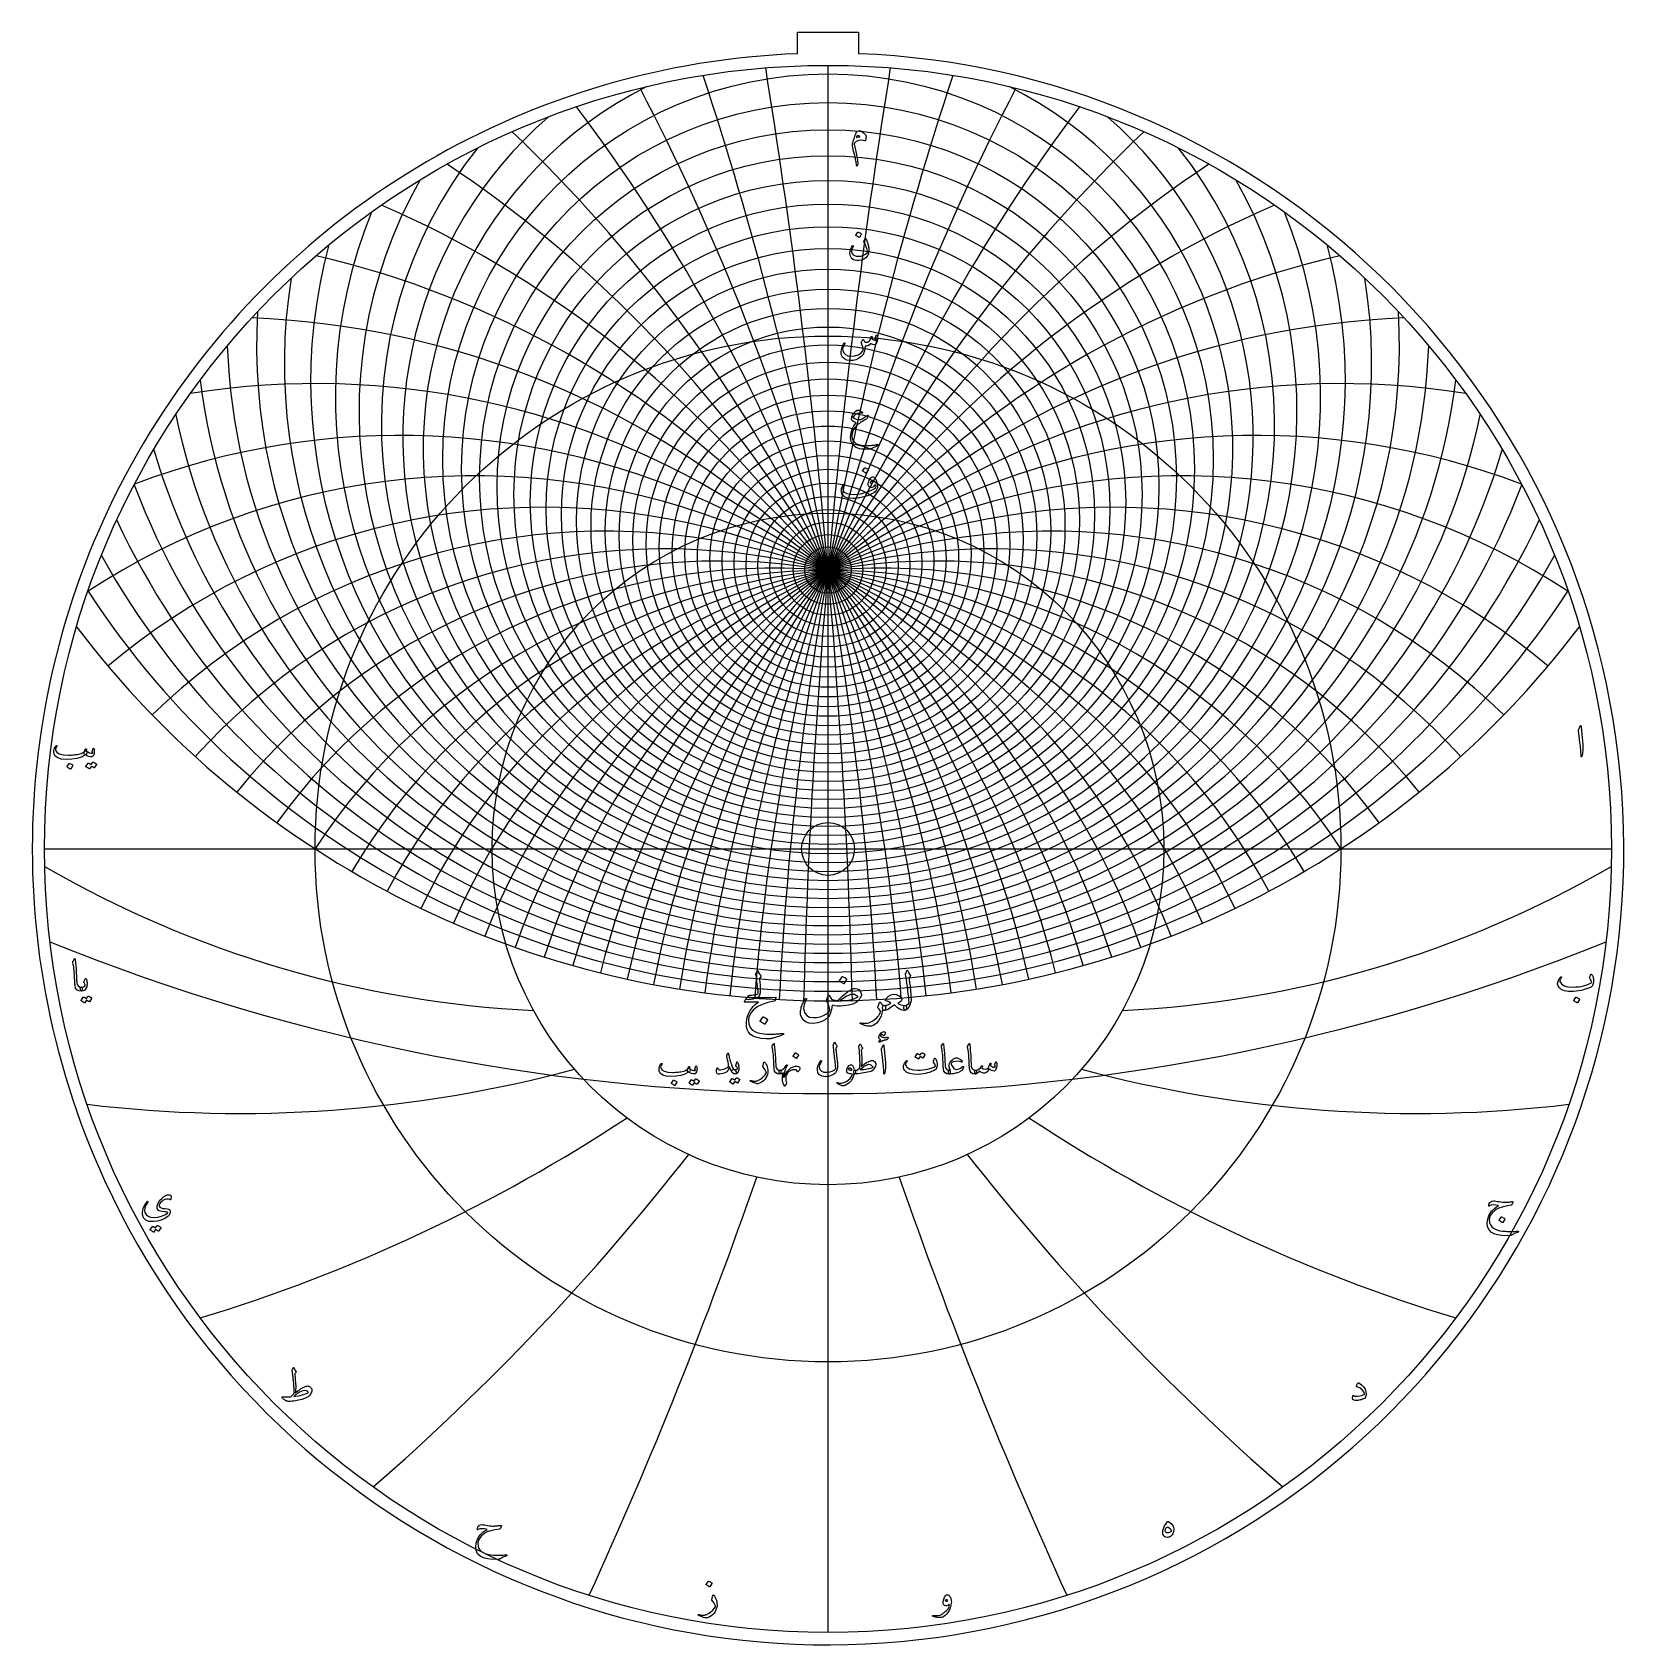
# Model space of a CAD drawing. Header units: millimetres. Extents: x -137 to 137, y -137 to 141.
import ezdxf

# ---------------------------------------------------------------- set-up
doc = ezdxf.new("R2010")
doc.units = ezdxf.units.MM
for name, color, linetype in [('CUT_INNER', 6, 'Continuous'), ('CUT_OUTER', 1, 'Continuous'), ('ENGRAVE', 7, 'Continuous'), ('ENGRAVE_FINE', 8, 'Continuous'), ('TEXT', 5, 'Continuous')]:
    doc.layers.add(name, color=color, linetype=linetype)

msp = doc.modelspace()

# ---------------------------------------------------------------- linework, layer by layer
at = {"layer": 'CUT_INNER'}
msp.add_circle((0, 0), 4.55, dxfattribs=at)
at = {"layer": 'CUT_OUTER'}
for points in [[(-5.25, 140.7), (5.25, 140.7), (5.25, 137)], [(-5.25, 137), (-5.25, 140.7)]]:
    msp.add_lwpolyline(points, dxfattribs=at)
for start, end in [(92.1943, 204.6095), (204.6093, 87.8054)]:
    msp.add_arc((0, 0), 137.1, start, end, dxfattribs=at)
at = {"layer": 'ENGRAVE'}
for points in [[(0, -135), (0, 135)], [(-135, 0), (135, 0)], [(0, -135), (0, -57.85)]]:
    msp.add_lwpolyline(points, dxfattribs=at)
for centre, radius in [((0, 0), 135), ((0, 62.41), 57.01), ((0, 56.55), 43.34), ((0, 0), 88.37), ((0, 52.54), 31.32), ((0, 49.93), 20.36), ((0, 48.46), 10.03), ((0, 0), 57.85), ((0, 47.98), 1.8)]:
    msp.add_circle(centre, radius, dxfattribs=at)
for centre, radius, start, end in [((0, 70.95), 73.26, 131.1726, 48.8274), ((0, 83.59), 93.66, 170.9343, 9.0657), ((0, 103.18), 121.16, 196.499, 343.501), ((0, -57.39), 105.37, 33, 147), ((0, -57.39), 105.37, 33, 147), ((0, 136.08), 162.25, 217.0703, 322.9297), ((-42.08, 157.06), 185.07, 239.8752, 267.3233), ((42.08, 157.06), 185.07, 272.6767, 300.1248), ((-101.28, 175.42), 220.99, 263.1515, 285.11), ((101.28, 175.42), 220.99, 254.89, 276.8485), ((-190.46, 190.46), 283.47, 286.8798, 303.3486), ((190.46, 190.46), 283.47, 236.6514, 253.1202), ((-349.22, 201.63), 412.82, 311.0029, 321.9822), ((349.22, 201.63), 412.82, 218.0178, 228.9971), ((-778.13, 208.5), 810.41, 335.42191, 340.91153), ((778.13, 208.5), 810.41, 199.08847, 204.57809)]:
    msp.add_arc(centre, radius, start, end, dxfattribs=at)
at = {"layer": 'ENGRAVE_FINE'}
for centre, radius in [((0, 67.14), 66.37), ((0, 65.45), 63.13), ((0, 63.87), 60.02), ((0, 61.06), 54.11), ((0, 59.8), 51.29), ((0, 58.63), 48.57), ((0, 57.55), 45.92), ((0, 55.61), 40.83), ((0, 54.75), 38.37), ((0, 53.95), 35.97), ((0, 53.22), 33.62), ((0, 51.91), 29.06), ((0, 51.34), 26.84), ((0, 50.83), 24.65), ((0, 50.35), 22.49), ((0, 49.55), 18.26), ((0, 49.22), 16.18), ((0, 48.92), 14.11), ((0, 48.67), 12.07), ((0, 48.28), 8.01), ((0, 48.15), 6), ((0, 48.06), 4), ((0, 48), 2)]:
    msp.add_circle(centre, radius, dxfattribs=at)
for centre, radius, start, end in [((-1204.37, -57.39), 1208.97, 1.48193, 9.13609), ((-1204.37, -57.39), 1208.97, 1.48193, 9.13609), ((1204.37, -57.39), 1208.97, 170.86391, 178.51807), ((1204.37, -57.39), 1208.97, 170.86391, 178.51807), ((0, 68.97), 69.74, 116.5717, 63.4283), ((-393.24, -57.39), 407.11, 4.4665, 27.5739), ((-393.24, -57.39), 407.11, 4.4665, 27.5739), ((-597.58, -57.39), 606.79, 2.96901, 18.31332), ((-597.58, -57.39), 606.79, 2.96901, 18.31332), ((393.24, -57.39), 407.11, 152.4261, 175.5335), ((393.24, -57.39), 407.11, 152.4261, 175.5335), ((597.58, -57.39), 606.79, 161.68668, 177.03099), ((597.58, -57.39), 606.79, 161.68668, 177.03099), ((-289.5, -57.39), 308.08, 5.9797, 36.9623), ((-289.5, -57.39), 308.08, 5.9797, 36.9623), ((289.5, -57.39), 308.08, 143.0377, 174.0203), ((289.5, -57.39), 308.08, 143.0377, 174.0203), ((-225.96, -57.39), 249.32, 7.5143, 46.5263), ((-225.96, -57.39), 249.32, 7.5143, 46.5263), ((225.96, -57.39), 249.32, 133.4737, 172.4857), ((225.96, -57.39), 249.32, 133.4737, 172.4857), ((0, 73.08), 76.94, 141.7366, 38.2634), ((-182.5, -57.39), 210.74, 9.0761, 56.3178), ((-182.5, -57.39), 210.74, 9.0761, 56.3178), ((182.5, -57.39), 210.74, 123.6822, 170.9239), ((182.5, -57.39), 210.74, 123.6822, 170.9239), ((0, 75.39), 80.8, 150.4303, 29.5697), ((0, 77.9), 84.86, 157.984, 22.016), ((-150.48, -57.39), 183.7, 10.6714, 66.3938), ((-150.48, -57.39), 183.7, 10.6714, 66.3938), ((150.48, -57.39), 183.7, 113.6062, 169.3286), ((150.48, -57.39), 183.7, 113.6062, 169.3286), ((0, 80.62), 89.13, 164.7509, 15.2491), ((-125.57, -57.39), 163.92, 12.3069, 76.8163), ((-125.57, -57.39), 163.92, 12.3069, 76.8163), ((125.57, -57.39), 163.92, 103.1837, 167.6931), ((125.57, -57.39), 163.92, 103.1837, 167.6931), ((0, 86.82), 98.45, 176.6642, 3.3358), ((-105.37, -57.39), 149.01, 13.99, 87.6507), ((-105.37, -57.39), 149.01, 13.99, 87.6507), ((105.37, -57.39), 149.01, 92.3493, 166.01), ((105.37, -57.39), 149.01, 92.3493, 166.01), ((0, 90.35), 103.56, 182.0292, 357.9708), ((0, 94.22), 109.01, 187.0934, 352.9066), ((-88.41, -57.39), 137.55, 15.7286, 98.9627), ((-88.41, -57.39), 137.55, 15.7286, 98.9627), ((88.41, -57.39), 137.55, 81.0373, 164.2714), ((88.41, -57.39), 137.55, 81.0373, 164.2714), ((0, 98.48), 114.86, 191.9044, 348.0956), ((-73.78, -57.39), 128.63, 17.5318, 110.8086), ((-73.78, -57.39), 128.63, 17.5318, 110.8086), ((73.78, -57.39), 128.63, 69.1914, 162.4682), ((73.78, -57.39), 128.63, 69.1914, 162.4682), ((-60.83, -57.39), 121.67, 19.4096, 123.2192), ((-60.83, -57.39), 121.67, 19.4096, 123.2192), ((60.83, -57.39), 121.67, 56.7808, 160.5904), ((60.83, -57.39), 121.67, 56.7808, 160.5904), ((0, 108.38), 127.97, 200.9064, 339.0936), ((-49.13, -57.39), 116.26, 21.3731, 130.1267), ((-49.13, -57.39), 116.26, 21.3731, 130.1267), ((49.13, -57.39), 116.26, 49.8733, 158.6269), ((49.13, -57.39), 116.26, 49.8733, 158.6269), ((0, 114.17), 135.38, 205.1497, 334.8503), ((-38.35, -57.39), 112.13, 23.4353, 134.1397), ((-38.35, -57.39), 112.13, 23.4353, 134.1397), ((38.35, -57.39), 112.13, 45.8603, 156.5647), ((38.35, -57.39), 112.13, 45.8603, 156.5647), ((0, 120.63), 143.48, 209.2481, 330.7519), ((-28.23, -57.39), 109.09, 25.6107, 137.7835), ((-28.23, -57.39), 109.09, 25.6107, 137.7835), ((28.23, -57.39), 109.09, 42.2165, 154.3893), ((28.23, -57.39), 109.09, 42.2165, 154.3893), ((-18.58, -57.39), 106.99, 27.9163, 141.1126), ((-18.58, -57.39), 106.99, 27.9163, 141.1126), ((-9.22, -57.39), 105.77, 30.3718, 144.1721), ((-9.22, -57.39), 105.77, 30.3718, 144.1721), ((9.22, -57.39), 105.77, 35.8279, 149.6282), ((9.22, -57.39), 105.77, 35.8279, 149.6282), ((18.58, -57.39), 106.99, 38.8874, 152.0837), ((18.58, -57.39), 106.99, 38.8874, 152.0837), ((0, 127.88), 152.39, 213.2172, 326.7828), ((0, 314.54), 356.69, 247.9257, 292.0743)]:
    msp.add_arc(centre, radius, start, end, dxfattribs=at)
at = {"layer": 'TEXT'}
for points in [[(4.51, 122.29), (4.53, 122.41), (4.56, 122.52), (4.58, 122.64), (4.61, 122.75), (4.65, 122.86), (4.68, 122.97), (4.73, 123.08), (4.78, 123.19), (4.88, 123.38), (4.99, 123.53), (5.11, 123.64), (5.23, 123.7), (5.41, 123.74), (5.6, 123.7), (5.82, 123.59), (6.05, 123.42), (6.12, 123.37), (6.18, 123.31), (6.24, 123.25), (6.3, 123.19), (6.36, 123.13), (6.41, 123.06), (6.47, 123), (6.53, 122.93), (6.55, 122.89), (6.57, 122.85), (6.58, 122.81), (6.58, 122.78), (6.56, 122.63), (6.54, 122.5), (6.51, 122.38), (6.5, 122.28), (6.48, 122.19), (6.47, 122.13), (6.45, 122.08), (6.45, 122.06), (6.42, 122.02), (6.4, 122), (6.36, 121.99), (6.32, 122), (5.76, 122.08), (5.27, 122.03), (4.86, 121.86), (4.51, 121.56), (4.49, 121.53), (4.48, 121.49), (4.47, 121.45), (4.48, 121.42), (4.61, 120.93), (4.73, 120.42), (4.85, 119.89), (4.96, 119.34), (5.08, 118.6), (5.14, 118.07), (5.11, 117.75), (5.02, 117.63), (4.98, 117.64), (4.94, 117.67), (4.92, 117.73), (4.91, 117.82), (4.89, 118), (4.86, 118.18), (4.83, 118.37), (4.8, 118.57), (4.76, 118.78), (4.71, 118.99), (4.66, 119.21), (4.6, 119.44), (4.42, 120.19), (4.29, 120.79), (4.23, 121.23), (4.23, 121.52), (4.25, 121.65), (4.28, 121.77), (4.31, 121.89), (4.34, 121.99), (4.38, 122.08), (4.42, 122.16), (4.47, 122.23), (4.51, 122.29)], [(4.89, 122.56), (4.96, 122.59), (5.03, 122.61), (5.1, 122.63), (5.18, 122.66), (5.26, 122.67), (5.35, 122.69), (5.43, 122.71), (5.52, 122.72), (5.4, 122.81), (5.29, 122.88), (5.2, 122.9), (5.12, 122.9), (5.04, 122.86), (4.97, 122.78), (4.92, 122.69), (4.89, 122.56)], [(5.16, 106.26), (5.17, 106.27), (5.18, 106.28), (5.2, 106.28), (5.22, 106.28), (5.36, 106.22), (5.49, 106.15), (5.62, 106.07), (5.73, 105.97), (5.75, 105.96), (5.75, 105.94), (5.75, 105.93), (5.74, 105.91), (5.4, 105.36), (5.39, 105.35), (5.37, 105.34), (5.35, 105.35), (5.33, 105.37), (5.31, 105.38), (5.27, 105.4), (5.23, 105.43), (5.17, 105.47), (5.11, 105.51), (5.02, 105.56), (4.93, 105.62), (4.82, 105.69), (4.8, 105.7), (4.8, 105.71), (4.8, 105.72), (4.8, 105.73)], [(6.5, 105.17), (6.56, 105.05), (6.62, 104.92), (6.68, 104.79), (6.74, 104.65), (6.79, 104.5), (6.84, 104.35), (6.88, 104.19), (6.92, 104.03), (6.96, 103.86), (6.99, 103.69), (7.01, 103.53), (7.02, 103.37), (7.02, 103.21), (7.02, 103.05), (7, 102.89), (6.98, 102.73), (6.95, 102.56), (6.9, 102.4), (6.84, 102.26), (6.76, 102.13), (6.51, 101.84), (6.19, 101.61), (5.78, 101.45), (5.29, 101.37), (4.94, 101.36), (4.63, 101.41), (4.37, 101.51), (4.14, 101.67), (3.98, 101.87), (3.86, 102.11), (3.8, 102.38), (3.79, 102.68), (3.83, 103.01), (3.92, 103.32), (4.05, 103.62), (4.23, 103.9), (4.26, 103.93), (4.29, 103.95), (4.31, 103.96), (4.34, 103.95), (4.36, 103.92), (4.37, 103.89), (4.36, 103.85), (4.33, 103.8), (4.15, 103.44), (4.06, 103.12), (4.07, 102.83), (4.16, 102.57), (4.33, 102.37), (4.57, 102.23), (4.88, 102.14), (5.25, 102.11), (5.71, 102.15), (6.12, 102.27), (6.48, 102.47), (6.79, 102.74), (6.79, 102.75), (6.8, 102.76), (6.8, 102.78), (6.8, 102.81), (6.79, 102.99), (6.75, 103.2), (6.69, 103.44), (6.59, 103.71), (6.54, 103.85), (6.49, 103.98), (6.44, 104.1), (6.39, 104.2), (6.34, 104.3), (6.29, 104.39), (6.25, 104.47), (6.21, 104.53), (6.18, 104.57), (6.17, 104.6), (6.17, 104.63), (6.18, 104.66), (6.39, 105.19), (6.41, 105.23), (6.44, 105.23), (6.47, 105.21), (6.5, 105.17)], [(8.28, 88.44), (8.29, 88.48), (8.31, 88.5), (8.33, 88.51), (8.35, 88.52), (8.38, 88.51), (8.41, 88.5), (8.43, 88.48), (8.45, 88.46), (8.49, 88.37), (8.52, 88.26), (8.54, 88.12), (8.54, 87.97), (8.53, 87.71), (8.48, 87.47), (8.4, 87.24), (8.29, 87.02), (8.25, 86.97), (8.21, 86.93), (8.16, 86.9), (8.11, 86.88), (7.94, 86.87), (7.75, 86.9), (7.54, 86.98), (7.32, 87.09), (7.14, 86.84), (6.92, 86.68), (6.67, 86.59), (6.39, 86.59), (6.38, 86.44), (6.36, 86.29), (6.35, 86.15), (6.33, 86.02), (6.3, 85.89), (6.27, 85.76), (6.24, 85.64), (6.2, 85.52), (6.11, 85.31), (5.99, 85.11), (5.84, 84.93), (5.66, 84.76), (5.24, 84.48), (4.79, 84.29), (4.32, 84.17), (3.83, 84.14), (3.27, 84.22), (2.83, 84.41), (2.5, 84.73), (2.29, 85.18), (2.27, 85.34), (2.26, 85.53), (2.28, 85.74), (2.32, 85.99), (2.39, 86.26), (2.49, 86.54), (2.61, 86.83), (2.77, 87.14), (2.78, 87.16), (2.79, 87.17), (2.81, 87.18), (2.83, 87.18), (2.85, 87.18), (2.87, 87.17), (2.88, 87.17), (2.9, 87.15), (2.9, 87.13), (2.91, 87.11), (2.9, 87.09), (2.9, 87.07), (2.7, 86.67), (2.58, 86.34), (2.52, 86.08), (2.53, 85.89), (2.72, 85.47), (3, 85.17), (3.4, 84.98), (3.9, 84.91), (4.6, 84.95), (5.19, 85.13), (5.67, 85.44), (6.05, 85.88), (6.04, 86.17), (6, 86.48), (5.9, 86.8), (5.76, 87.15), (5.75, 87.18), (5.74, 87.21), (5.73, 87.24), (5.74, 87.26), (5.78, 87.34), (5.82, 87.42), (5.85, 87.49), (5.89, 87.56), (5.92, 87.62), (5.95, 87.67), (5.98, 87.72), (6, 87.75), (6.02, 87.77), (6.03, 87.78), (6.05, 87.78), (6.07, 87.76), (6.08, 87.75), (6.09, 87.74), (6.11, 87.72), (6.13, 87.69), (6.15, 87.66), (6.17, 87.62), (6.2, 87.58), (6.23, 87.53), (6.28, 87.44), (6.33, 87.37), (6.37, 87.33), (6.4, 87.31), (6.59, 87.3), (6.78, 87.33), (6.97, 87.41), (7.16, 87.54), (7.22, 87.62), (7.29, 87.76), (7.36, 87.96), (7.42, 88.2), (7.43, 88.23), (7.44, 88.25), (7.46, 88.26), (7.48, 88.28), (7.5, 88.29), (7.52, 88.29), (7.54, 88.29), (7.56, 88.28), (7.59, 88.23), (7.6, 88.15), (7.59, 88.02), (7.57, 87.86), (7.72, 87.77), (7.87, 87.71), (8.04, 87.68), (8.22, 87.68), (8.21, 87.74), (8.21, 87.78), (8.2, 87.81), (8.18, 87.83), (8.16, 87.86), (8.15, 87.88), (8.15, 87.9), (8.15, 87.92)], [(5.02, 75.57), (5.13, 75.6), (5.25, 75.6), (5.39, 75.57), (5.53, 75.5), (5.6, 75.46), (5.67, 75.41), (5.73, 75.37), (5.79, 75.32), (5.84, 75.28), (5.88, 75.23), (5.92, 75.19), (5.95, 75.15), (5.97, 75.1), (5.96, 75.08), (5.93, 75.07), (5.86, 75.07), (5.42, 75.1), (5.02, 75.01), (4.65, 74.79), (4.31, 74.45), (4.3, 74.43), (4.3, 74.4), (4.31, 74.38), (4.33, 74.35), (4.6, 74.16), (4.88, 74.02), (5.19, 73.96), (5.52, 73.96), (5.58, 73.97), (5.66, 74), (5.75, 74.05), (5.86, 74.11), (6.07, 74.23), (6.25, 74.34), (6.4, 74.43), (6.53, 74.51), (6.64, 74.58), (6.72, 74.63), (6.79, 74.67), (6.82, 74.69), (6.88, 74.71), (6.9, 74.69), (6.91, 74.64), (6.89, 74.56), (6.81, 74.36), (6.74, 74.21), (6.68, 74.1), (6.63, 74.06), (6.48, 73.99), (6.33, 73.9), (6.16, 73.81), (5.98, 73.7), (5.8, 73.59), (5.61, 73.46), (5.41, 73.32), (5.2, 73.17), (4.78, 72.8), (4.46, 72.36), (4.24, 71.86), (4.12, 71.29), (4.12, 70.98), (4.17, 70.7), (4.27, 70.43), (4.43, 70.19), (4.82, 69.86), (5.4, 69.64), (6.17, 69.52), (7.12, 69.51), (7.27, 69.52), (7.43, 69.53), (7.6, 69.54), (7.78, 69.56), (7.97, 69.59), (8.17, 69.62), (8.38, 69.65), (8.61, 69.69), (8.65, 69.69), (8.68, 69.69), (8.69, 69.68), (8.7, 69.67), (8.67, 69.59), (8.52, 69.48), (8.27, 69.33), (7.91, 69.14), (7.69, 69.04), (7.5, 68.96), (7.34, 68.91), (7.2, 68.89), (6.69, 68.85), (6.23, 68.85), (5.81, 68.87), (5.44, 68.93), (4.75, 69.19), (4.26, 69.61), (3.98, 70.18), (3.9, 70.9), (3.99, 71.66), (4.18, 72.33), (4.47, 72.91), (4.88, 73.4), (4.62, 73.52), (4.4, 73.64), (4.24, 73.76), (4.12, 73.88), (4.09, 73.93), (4.07, 73.99), (4.06, 74.04), (4.06, 74.11), (4.08, 74.28), (4.12, 74.44), (4.17, 74.59), (4.24, 74.73), (4.41, 75.02), (4.6, 75.25), (4.8, 75.44), (5.02, 75.57)], [(7.61, 64.1), (7.75, 64.11), (7.9, 64.05), (8.04, 63.93), (8.18, 63.74), (8.31, 63.5), (8.41, 63.21), (8.47, 62.87), (8.51, 62.48), (8.51, 62.34), (8.5, 62.21), (8.48, 62.09), (8.44, 61.98), (8.31, 61.76), (8.12, 61.55), (7.87, 61.35), (7.54, 61.16), (7.36, 61.07), (7.18, 60.99), (6.98, 60.91), (6.79, 60.84), (6.58, 60.77), (6.37, 60.7), (6.15, 60.65), (5.93, 60.59), (5.7, 60.55), (5.48, 60.5), (5.26, 60.47), (5.05, 60.44), (4.84, 60.41), (4.64, 60.4), (4.44, 60.39), (4.25, 60.38), (3.44, 60.45), (2.84, 60.66), (2.46, 61.02), (2.3, 61.52), (2.29, 61.64), (2.3, 61.77), (2.32, 61.92), (2.35, 62.09), (2.4, 62.27), (2.47, 62.45), (2.55, 62.62), (2.66, 62.78), (2.68, 62.8), (2.69, 62.82), (2.72, 62.83), (2.74, 62.83), (2.76, 62.83), (2.78, 62.82), (2.8, 62.8), (2.81, 62.78), (2.81, 62.75), (2.81, 62.73), (2.8, 62.71), (2.79, 62.69), (2.59, 62.3), (2.53, 61.98), (2.59, 61.7), (2.79, 61.49), (3.22, 61.26), (3.77, 61.13), (4.42, 61.09), (5.18, 61.14), (5.51, 61.19), (5.85, 61.25), (6.18, 61.33), (6.52, 61.43), (6.85, 61.54), (7.19, 61.67), (7.52, 61.82), (7.86, 61.98), (8.03, 62.08), (8.17, 62.19), (8.26, 62.31), (8.31, 62.44), (8.28, 62.52), (8.24, 62.6), (8.19, 62.68), (8.12, 62.74), (8.11, 62.74), (8.1, 62.74), (8.09, 62.73), (8.07, 62.71), (7.97, 62.54), (7.85, 62.41), (7.72, 62.33), (7.58, 62.28), (7.32, 62.28), (7.12, 62.36), (6.98, 62.51), (6.9, 62.75), (6.9, 62.96), (6.97, 63.21), (7.11, 63.51), (7.31, 63.86), (7.38, 63.94), (7.45, 64.01), (7.53, 64.06), (7.61, 64.1)], [(6.33, 65.65), (6.33, 65.66), (6.35, 65.67), (6.36, 65.67), (6.38, 65.67), (6.52, 65.61), (6.66, 65.54), (6.78, 65.46), (6.9, 65.36), (6.91, 65.35), (6.92, 65.33), (6.91, 65.32), (6.91, 65.3), (6.56, 64.75), (6.55, 64.74), (6.54, 64.74), (6.52, 64.74), (6.49, 64.76), (6.47, 64.77), (6.44, 64.8), (6.4, 64.82), (6.34, 64.86), (6.27, 64.9), (6.19, 64.96), (6.09, 65.01), (5.98, 65.08), (5.97, 65.09), (5.96, 65.1), (5.96, 65.11), (5.97, 65.12)], [(7.69, 63.08), (7.72, 63.11), (7.72, 63.14), (7.71, 63.17), (7.68, 63.21), (7.56, 63.28), (7.45, 63.3), (7.36, 63.26), (7.28, 63.16), (7.27, 63.13), (7.26, 63.1), (7.27, 63.08), (7.28, 63.06), (7.39, 63), (7.49, 62.98), (7.59, 63), (7.69, 63.08)], [(129.55, 21.04), (129.62, 21.19), (129.68, 21.24), (129.73, 21.2), (129.76, 21.06), (129.93, 19.16), (130.04, 18), (130.06, 17.07), (130.01, 16.37), (129.87, 15.91), (129.84, 15.87), (129.82, 15.85), (129.8, 15.85), (129.78, 15.87), (129.77, 15.89), (129.76, 15.92), (129.75, 15.95), (129.75, 16), (129.75, 16.33), (129.73, 16.69), (129.7, 17.06), (129.66, 17.46), (129.65, 17.56), (129.62, 17.84), (129.56, 18.3), (129.49, 18.93), (129.32, 20.33), (129.32, 20.41), (129.32, 20.48), (129.33, 20.54), (129.35, 20.6)], [(-127.81, 16.88), (-127.8, 16.88), (-127.79, 16.87), (-127.78, 16.87), (-127.78, 16.86), (-127.77, 16.86), (-127.77, 16.85), (-127.76, 16.85), (-127.75, 16.84), (-127.69, 16.77), (-127.66, 16.66), (-127.68, 16.53), (-127.73, 16.36), (-127.78, 16.26), (-127.82, 16.2), (-127.87, 16.17), (-127.92, 16.18), (-127.95, 16.19), (-127.97, 16.2), (-127.99, 16.2), (-128, 16.19), (-128.63, 15.84), (-129.39, 15.6), (-130.28, 15.46), (-131.28, 15.42), (-132.1, 15.49), (-132.71, 15.67), (-133.13, 15.97), (-133.34, 16.39), (-133.37, 16.59), (-133.38, 16.79), (-133.36, 16.98), (-133.32, 17.18), (-133.26, 17.36), (-133.18, 17.52), (-133.09, 17.66), (-132.99, 17.79), (-132.97, 17.81), (-132.94, 17.82), (-132.92, 17.82), (-132.9, 17.82), (-132.88, 17.81), (-132.86, 17.8), (-132.85, 17.79), (-132.84, 17.77), (-132.83, 17.75), (-132.84, 17.73), (-132.85, 17.71), (-132.86, 17.68), (-132.97, 17.51), (-133.05, 17.35), (-133.08, 17.19), (-133.08, 17.04), (-132.89, 16.66), (-132.47, 16.38), (-131.79, 16.22), (-130.88, 16.16), (-130.63, 16.16), (-130.38, 16.17), (-130.13, 16.19), (-129.88, 16.22), (-129.63, 16.26), (-129.38, 16.3), (-129.14, 16.35), (-128.91, 16.41), (-128.67, 16.47), (-128.49, 16.54), (-128.34, 16.6), (-128.23, 16.67), (-128.19, 16.71), (-128.15, 16.75), (-128.12, 16.8), (-128.09, 16.86), (-128.06, 16.92), (-128.03, 16.99), (-128, 17.07), (-127.98, 17.15), (-127.97, 17.18), (-127.95, 17.2), (-127.93, 17.21), (-127.9, 17.23), (-127.87, 17.23), (-127.84, 17.23), (-127.81, 17.22), (-127.79, 17.2), (-127.77, 17.18), (-127.76, 17.15), (-127.76, 17.11), (-127.76, 17.07)], [(-128.04, 16.26), (-128.12, 16.34), (-128.17, 16.44), (-128.17, 16.56), (-128.13, 16.7), (-128.05, 16.83), (-127.97, 16.9), (-127.91, 16.93), (-127.84, 16.91), (-127.55, 16.72), (-127.26, 16.58), (-126.97, 16.51), (-126.68, 16.48), (-126.67, 16.49), (-126.67, 16.49), (-126.66, 16.5), (-126.66, 16.52), (-126.67, 16.54), (-126.69, 16.58), (-126.73, 16.63), (-126.78, 16.69), (-126.79, 16.71), (-126.79, 16.73), (-126.79, 16.75), (-126.79, 16.77), (-126.61, 17.31), (-126.6, 17.33), (-126.59, 17.34), (-126.57, 17.35), (-126.56, 17.35), (-126.54, 17.35), (-126.53, 17.34), (-126.52, 17.33), (-126.51, 17.31), (-126.45, 17.14), (-126.42, 16.97), (-126.41, 16.79), (-126.42, 16.62), (-126.46, 16.41), (-126.51, 16.24), (-126.57, 16.11), (-126.65, 16.01), (-126.71, 15.96), (-126.77, 15.92), (-126.82, 15.9), (-126.86, 15.89), (-127.12, 15.88), (-127.4, 15.94), (-127.71, 16.07), (-128.04, 16.26)], [(-130.74, 14.73), (-130.73, 14.74), (-130.72, 14.74), (-130.7, 14.74), (-130.68, 14.74), (-130.53, 14.68), (-130.39, 14.61), (-130.25, 14.52), (-130.13, 14.42), (-130.12, 14.4), (-130.11, 14.39), (-130.11, 14.37), (-130.12, 14.36), (-130.48, 13.77), (-130.5, 13.75), (-130.52, 13.75), (-130.54, 13.76), (-130.56, 13.77), (-130.58, 13.79), (-130.62, 13.81), (-130.66, 13.84), (-130.72, 13.88), (-130.8, 13.93), (-130.89, 13.98), (-130.99, 14.05), (-131.1, 14.12), (-131.12, 14.13), (-131.13, 14.14), (-131.13, 14.15), (-131.12, 14.16)], [(-126.66, 14.94), (-126.65, 14.95), (-126.64, 14.96), (-126.62, 14.96), (-126.6, 14.96), (-126.52, 14.93), (-126.45, 14.9), (-126.38, 14.86), (-126.31, 14.83), (-126.24, 14.79), (-126.18, 14.74), (-126.11, 14.69), (-126.05, 14.64), (-126.04, 14.63), (-126.03, 14.61), (-126.03, 14.59), (-126.04, 14.57), (-126.41, 13.98), (-126.42, 13.98), (-126.44, 13.98), (-126.46, 13.98), (-126.48, 14), (-126.5, 14.01), (-126.53, 14.03), (-126.56, 14.06), (-126.61, 14.09), (-126.67, 14.12), (-126.75, 14.17), (-126.83, 14.22), (-126.92, 14.27), (-127.22, 13.81), (-127.23, 13.8), (-127.25, 13.8), (-127.27, 13.8), (-127.29, 13.82), (-127.32, 13.84), (-127.35, 13.86), (-127.4, 13.89), (-127.46, 13.93), (-127.53, 13.98), (-127.62, 14.03), (-127.72, 14.09), (-127.84, 14.16), (-127.85, 14.17), (-127.85, 14.19), (-127.85, 14.2), (-127.84, 14.21), (-127.47, 14.77), (-127.46, 14.78), (-127.44, 14.79), (-127.42, 14.79), (-127.4, 14.79), (-127.34, 14.77), (-127.28, 14.74), (-127.21, 14.72), (-127.16, 14.68), (-127.1, 14.65), (-127.04, 14.61), (-126.99, 14.57), (-126.94, 14.53)], [(-129.83, -18.92), (-129.81, -18.9), (-129.8, -18.88), (-129.78, -18.87), (-129.77, -18.87), (-129.75, -18.88), (-129.74, -18.91), (-129.72, -18.97), (-129.71, -19.04), (-129.65, -19.62), (-129.59, -20.15), (-129.55, -20.64), (-129.52, -21.09), (-129.51, -21.47), (-129.49, -21.81), (-129.47, -22.12), (-129.46, -22.38), (-129.45, -22.61), (-129.44, -22.79), (-129.43, -22.93), (-129.42, -23.04), (-129.35, -23.35), (-129.2, -23.59), (-128.97, -23.73), (-128.65, -23.8), (-128.56, -23.82), (-128.5, -23.88), (-128.48, -23.96), (-128.49, -24.08), (-128.52, -24.26), (-128.56, -24.39), (-128.6, -24.47), (-128.65, -24.49), (-129.1, -24.44), (-129.43, -24.26), (-129.64, -23.96), (-129.73, -23.55), (-129.75, -23.35), (-129.76, -23.15), (-129.77, -22.96), (-129.78, -22.76), (-129.79, -22.56), (-129.8, -22.36), (-129.81, -22.16), (-129.82, -21.96), (-129.83, -21.57), (-129.85, -21.23), (-129.88, -20.92), (-129.91, -20.65), (-129.95, -20.39), (-129.99, -20.12), (-130.04, -19.83), (-130.1, -19.52), (-130.1, -19.46), (-130.1, -19.41), (-130.09, -19.36), (-130.07, -19.32)], [(-12.04, -24.71), (-12.06, -24.44), (-12.09, -24.14), (-12.12, -23.84), (-12.15, -23.51), (-12.19, -23.18), (-12.24, -22.82), (-12.29, -22.45), (-12.34, -22.06), (-12.46, -21.67), (-12.46, -21.61), (-12.45, -21.56), (-12.44, -21.52), (-12.42, -21.47), (-12.41, -21.45), (-12.39, -21.42), (-12.37, -21.38), (-12.34, -21.34), (-12.31, -21.28), (-12.27, -21.22), (-12.23, -21.15), (-12.18, -21.08), (-12.16, -21.05), (-12.14, -21.03), (-12.12, -21.02), (-12.09, -21.02), (-12.07, -21.02), (-12.05, -21.04), (-12.04, -21.06), (-12.02, -21.1), (-11.96, -21.29), (-11.86, -21.47), (-11.74, -21.65), (-11.6, -21.82), (-11.56, -21.87), (-11.55, -21.92), (-11.56, -21.97), (-11.59, -22.01), (-11.79, -22.3), (-11.81, -22.33), (-11.82, -22.38), (-11.82, -22.43), (-11.82, -22.5), (-11.71, -23.45), (-11.67, -24.21), (-11.69, -24.78), (-11.78, -25.17), (-12, -25.48), (-12.39, -25.72), (-12.93, -25.89), (-13.64, -25.97), (-13.9, -25.96), (-14.03, -25.88), (-14.03, -25.73), (-13.89, -25.51), (-13.87, -25.48), (-13.84, -25.45), (-13.82, -25.42), (-13.8, -25.4), (-13.78, -25.37), (-13.76, -25.34), (-13.74, -25.32), (-13.72, -25.3), (-13.67, -25.25), (-13.61, -25.22), (-13.54, -25.2), (-13.47, -25.19), (-13.12, -25.18), (-12.81, -25.15), (-12.55, -25.12), (-12.32, -25.07), (-12.2, -25.02), (-12.11, -24.95), (-12.06, -24.85), (-12.04, -24.71)], [(2.43, -22.01), (2.45, -22), (2.46, -22), (2.48, -21.99), (2.51, -22), (2.7, -22.07), (2.88, -22.16), (3.04, -22.27), (3.2, -22.4), (3.21, -22.42), (3.22, -22.44), (3.22, -22.46), (3.21, -22.48), (2.75, -23.21), (2.74, -23.23), (2.71, -23.24), (2.69, -23.23), (2.66, -23.2), (2.63, -23.19), (2.59, -23.16), (2.53, -23.12), (2.45, -23.07), (2.36, -23.01), (2.25, -22.94), (2.12, -22.87), (1.98, -22.78), (1.96, -22.76), (1.95, -22.75), (1.95, -22.74), (1.96, -22.72)], [(13.39, -21.44), (13.45, -21.29), (13.5, -21.16), (13.54, -21.07), (13.56, -21.01), (13.58, -20.97), (13.6, -20.94), (13.63, -20.93), (13.66, -20.92), (13.7, -20.93), (13.72, -20.95), (13.75, -20.98), (13.77, -21.02), (13.85, -21.23), (13.94, -21.41), (14.05, -21.58), (14.18, -21.72), (14.22, -21.77), (14.23, -21.82), (14.21, -21.88), (14.17, -21.95), (13.96, -22.25), (13.97, -22.38), (13.99, -22.51), (14, -22.64), (14.02, -22.77), (14.03, -22.89), (14.05, -23.02), (14.06, -23.14), (14.08, -23.25), (14.21, -24.34), (14.29, -25.19), (14.32, -25.8), (14.3, -26.18), (14.12, -26.86), (13.88, -27.36), (13.58, -27.68), (13.23, -27.83), (13.22, -27.83), (13.21, -27.83), (13.2, -27.83), (13.2, -27.83), (13.14, -27.78), (13.1, -27.65), (13.08, -27.46), (13.09, -27.19), (13.1, -27.09), (13.12, -27.02), (13.17, -26.98), (13.23, -26.96), (13.48, -26.91), (13.68, -26.82), (13.85, -26.69), (13.97, -26.52), (13.96, -26.32), (13.95, -26.09), (13.92, -25.83), (13.9, -25.55), (13.86, -25.23), (13.82, -24.9), (13.78, -24.53), (13.73, -24.14), (13.68, -23.76), (13.64, -23.42), (13.6, -23.11), (13.56, -22.85), (13.53, -22.62), (13.51, -22.43), (13.49, -22.28), (13.48, -22.17), (13.38, -21.62), (13.38, -21.56), (13.38, -21.52), (13.38, -21.48), (13.39, -21.44)], [(131.57, -21.61), (131.62, -21.68), (131.67, -21.75), (131.71, -21.83), (131.75, -21.92), (131.79, -22.01), (131.82, -22.11), (131.84, -22.21), (131.87, -22.32), (131.89, -22.54), (131.9, -22.76), (131.89, -22.97), (131.85, -23.19), (131.8, -23.38), (131.73, -23.53), (131.64, -23.65), (131.54, -23.73), (131.22, -23.9), (130.88, -24.05), (130.52, -24.18), (130.15, -24.29), (129.75, -24.39), (129.33, -24.46), (128.9, -24.52), (128.44, -24.55), (127.59, -24.54), (126.89, -24.42), (126.34, -24.19), (125.95, -23.85), (125.79, -23.59), (125.71, -23.3), (125.73, -22.99), (125.83, -22.67), (125.86, -22.6), (125.9, -22.53), (125.94, -22.45), (125.99, -22.38), (126.05, -22.3), (126.11, -22.22), (126.17, -22.14), (126.25, -22.06), (126.27, -22.04), (126.29, -22.03), (126.32, -22.02), (126.35, -22.03), (126.36, -22.03), (126.38, -22.04), (126.39, -22.06), (126.4, -22.09), (126.4, -22.11), (126.4, -22.13), (126.39, -22.15), (126.38, -22.17), (126.31, -22.25), (126.25, -22.33), (126.2, -22.42), (126.15, -22.51), (126.12, -22.59), (126.1, -22.67), (126.1, -22.75), (126.11, -22.82), (126.36, -23.26), (126.81, -23.57), (127.48, -23.74), (128.36, -23.79), (128.84, -23.77), (129.3, -23.73), (129.74, -23.67), (130.16, -23.59), (130.55, -23.48), (130.92, -23.35), (131.27, -23.2), (131.6, -23.03), (131.57, -22.87), (131.5, -22.69), (131.38, -22.5), (131.23, -22.29), (131.23, -22.27), (131.23, -22.23), (131.23, -22.18), (131.25, -22.1), (131.25, -22.1), (131.25, -22.09), (131.25, -22.08), (131.25, -22.08), (131.28, -21.98), (131.32, -21.87), (131.36, -21.75), (131.42, -21.61), (131.45, -21.57), (131.48, -21.56), (131.52, -21.57), (131.57, -21.61)], [(-128.18, -22.86), (-127.97, -22.38), (-127.94, -22.33), (-127.9, -22.31), (-127.87, -22.32), (-127.83, -22.37), (-127.76, -22.52), (-127.7, -22.67), (-127.67, -22.83), (-127.64, -23), (-127.64, -23.17), (-127.64, -23.35), (-127.67, -23.54), (-127.71, -23.74), (-127.84, -24.07), (-128.04, -24.31), (-128.31, -24.45), (-128.65, -24.49), (-128.69, -24.47), (-128.73, -24.4), (-128.77, -24.27), (-128.81, -24.1), (-128.82, -24.01), (-128.82, -23.93), (-128.8, -23.87), (-128.77, -23.83), (-128.75, -23.81), (-128.72, -23.8), (-128.69, -23.8), (-128.65, -23.8), (-128.43, -23.79), (-128.25, -23.75), (-128.09, -23.67), (-127.96, -23.55), (-127.95, -23.54), (-127.95, -23.53), (-127.95, -23.51), (-127.96, -23.5), (-127.99, -23.39), (-128.04, -23.28), (-128.09, -23.16), (-128.17, -23.05), (-128.19, -23), (-128.2, -22.96), (-128.2, -22.91), (-128.18, -22.86)], [(4.7, -24.03), (5.04, -24.08), (5.32, -24.24), (5.56, -24.5), (5.74, -24.88), (5.76, -25.02), (5.75, -25.18), (5.7, -25.36), (5.61, -25.56), (5.51, -25.74), (5.41, -25.9), (5.33, -26.02), (5.26, -26.12), (4.84, -26.47), (4.26, -26.74), (3.54, -26.93), (2.67, -27.05), (2.14, -27.07), (1.64, -27.06), (1.16, -27.01), (0.7, -26.93), (0.59, -27.64), (0.45, -28.21), (0.28, -28.64), (0.08, -28.93), (-0.45, -29.38), (-1.05, -29.72), (-1.73, -29.94), (-2.47, -30.05), (-3.26, -30.01), (-3.89, -29.78), (-4.36, -29.37), (-4.67, -28.76), (-4.7, -28.67), (-4.72, -28.57), (-4.73, -28.46), (-4.75, -28.36), (-4.75, -28.25), (-4.75, -28.13), (-4.74, -28.02), (-4.73, -27.9), (-4.69, -27.69), (-4.65, -27.48), (-4.6, -27.27), (-4.53, -27.07), (-4.46, -26.87), (-4.38, -26.68), (-4.29, -26.49), (-4.2, -26.3), (-4.15, -26.23), (-4.11, -26.15), (-4.07, -26.09), (-4.03, -26.02), (-3.99, -25.96), (-3.95, -25.9), (-3.91, -25.85), (-3.88, -25.8), (-3.85, -25.77), (-3.83, -25.75), (-3.8, -25.75), (-3.77, -25.75), (-3.74, -25.76), (-3.72, -25.78), (-3.7, -25.8), (-3.69, -25.82), (-3.69, -25.84), (-3.69, -25.87), (-3.7, -25.9), (-3.71, -25.93), (-3.78, -26.04), (-3.85, -26.16), (-3.91, -26.29), (-3.97, -26.43), (-4.1, -26.78), (-4.18, -27.12), (-4.2, -27.44), (-4.19, -27.73), (-4, -28.3), (-3.67, -28.7), (-3.2, -28.96), (-2.57, -29.06), (-1.96, -29.03), (-1.37, -28.92), (-0.8, -28.72), (-0.25, -28.43), (-0.08, -28.31), (0.07, -28.17), (0.19, -28), (0.29, -27.8), (0.3, -27.77), (0.3, -27.74), (0.3, -27.7), (0.3, -27.66), (0.21, -27.22), (0.1, -26.84), (-0.04, -26.52), (-0.2, -26.24), (-0.23, -26.19), (-0.25, -26.15), (-0.25, -26.11), (-0.25, -26.08), (0.05, -25.29), (0.1, -25.23), (0.14, -25.2), (0.18, -25.21), (0.22, -25.26), (0.58, -25.87), (0.77, -25.96), (1.01, -26.03), (1.31, -26.07), (1.67, -26.1), (2.09, -25.69), (2.51, -25.31), (2.94, -24.96), (3.36, -24.64), (3.77, -24.37), (4.13, -24.18), (4.44, -24.07), (4.7, -24.03)], [(-127.5, -25.37), (-127.49, -25.36), (-127.47, -25.35), (-127.45, -25.35), (-127.43, -25.35), (-127.36, -25.38), (-127.28, -25.41), (-127.21, -25.45), (-127.14, -25.49), (-127.08, -25.53), (-127.01, -25.57), (-126.95, -25.62), (-126.88, -25.67), (-126.87, -25.69), (-126.87, -25.7), (-126.87, -25.72), (-126.88, -25.74), (-127.25, -26.33), (-127.26, -26.34), (-127.27, -26.34), (-127.29, -26.33), (-127.32, -26.31), (-127.33, -26.3), (-127.36, -26.28), (-127.4, -26.26), (-127.45, -26.23), (-127.51, -26.19), (-127.58, -26.15), (-127.66, -26.1), (-127.76, -26.04), (-128.05, -26.5), (-128.07, -26.51), (-128.08, -26.52), (-128.1, -26.51), (-128.13, -26.49), (-128.15, -26.48), (-128.19, -26.45), (-128.23, -26.42), (-128.29, -26.38), (-128.37, -26.34), (-128.45, -26.28), (-128.56, -26.22), (-128.67, -26.15), (-128.68, -26.14), (-128.69, -26.13), (-128.69, -26.12), (-128.68, -26.11), (-128.3, -25.54), (-128.29, -25.53), (-128.28, -25.52), (-128.26, -25.52), (-128.24, -25.52), (-128.17, -25.55), (-128.11, -25.57), (-128.05, -25.6), (-127.99, -25.63), (-127.93, -25.66), (-127.88, -25.7), (-127.83, -25.74), (-127.77, -25.78)], [(-13.03, -25.58), (-11.79, -25.62), (-10.72, -25.62), (-9.81, -25.59), (-9.07, -25.52), (-9.05, -25.52), (-9.03, -25.52), (-9.01, -25.52), (-9, -25.53), (-8.99, -25.55), (-8.98, -25.56), (-8.98, -25.58), (-8.99, -25.6), (-9, -25.69), (-9.02, -25.77), (-9.04, -25.85), (-9.06, -25.91), (-9.07, -25.97), (-9.09, -26.03), (-9.11, -26.07), (-9.12, -26.11), (-9.15, -26.17), (-9.19, -26.21), (-9.23, -26.24), (-9.28, -26.25), (-10.39, -26.46), (-11.37, -26.77), (-12.19, -27.21), (-12.88, -27.75), (-13.22, -28.15), (-13.47, -28.56), (-13.63, -29), (-13.69, -29.47), (-13.63, -30.19), (-13.39, -30.78), (-12.98, -31.24), (-12.39, -31.57), (-12.09, -31.66), (-11.75, -31.75), (-11.38, -31.81), (-10.99, -31.86), (-10.56, -31.89), (-10.11, -31.9), (-9.62, -31.9), (-9.11, -31.89), (-8.93, -31.88), (-8.75, -31.86), (-8.57, -31.85), (-8.4, -31.84), (-8.23, -31.82), (-8.07, -31.81), (-7.91, -31.79), (-7.76, -31.77), (-7.71, -31.77), (-7.68, -31.78), (-7.66, -31.81), (-7.65, -31.85), (-7.65, -31.89), (-7.66, -31.93), (-7.68, -31.96), (-7.71, -31.97), (-7.98, -32.09), (-8.24, -32.19), (-8.48, -32.29), (-8.71, -32.37), (-8.93, -32.44), (-9.13, -32.5), (-9.31, -32.56), (-9.48, -32.6), (-9.64, -32.63), (-9.79, -32.66), (-9.94, -32.69), (-10.08, -32.71), (-10.23, -32.72), (-10.36, -32.73), (-10.5, -32.74), (-10.63, -32.74), (-11.53, -32.67), (-12.29, -32.51), (-12.89, -32.28), (-13.34, -31.96), (-13.67, -31.57), (-13.9, -31.1), (-14.04, -30.57), (-14.07, -29.98), (-13.97, -29.24), (-13.74, -28.52), (-13.39, -27.83), (-12.9, -27.15), (-12.7, -26.95), (-12.49, -26.75), (-12.24, -26.57), (-11.98, -26.39), (-14.32, -26.37), (-14.37, -26.35), (-14.4, -26.3), (-14.39, -26.24), (-14.35, -26.16), (-14.27, -26.04), (-14.2, -25.93), (-14.13, -25.83), (-14.08, -25.75), (-14.03, -25.68), (-13.98, -25.62), (-13.95, -25.58), (-13.92, -25.55), (-13.86, -25.54), (-13.69, -25.54), (-13.41, -25.56), (-13.03, -25.58)], [(5.17, -25.46), (4.88, -25.23), (4.57, -25.1), (4.24, -25.05), (3.9, -25.09), (3.54, -25.22), (3.12, -25.43), (2.65, -25.73), (2.12, -26.11), (3.08, -26.11), (3.91, -26), (4.6, -25.79), (5.17, -25.46)], [(8.6, -27.23), (8.9, -26.46), (8.93, -26.39), (8.96, -26.36), (8.99, -26.37), (9.02, -26.4), (9.11, -26.53), (9.18, -26.65), (9.26, -26.75), (9.33, -26.82), (9.41, -26.88), (9.5, -26.93), (9.6, -26.95), (9.7, -26.96), (9.8, -26.99), (9.88, -27.07), (9.92, -27.2), (9.93, -27.39), (9.92, -27.57), (9.88, -27.71), (9.8, -27.8), (9.7, -27.83), (9.62, -27.83), (9.54, -27.84), (9.46, -27.83), (9.38, -27.83), (9.37, -27.83), (9.36, -27.85), (9.34, -27.86), (9.33, -27.89), (9.28, -28.35), (9.15, -28.79), (8.95, -29.22), (8.68, -29.64), (8.37, -30), (8.07, -30.27), (7.78, -30.44), (7.5, -30.52), (7.24, -30.54), (7.01, -30.54), (6.79, -30.53), (6.6, -30.49), (6.5, -30.47), (6.4, -30.43), (6.29, -30.4), (6.17, -30.36), (6.05, -30.31), (5.93, -30.25), (5.79, -30.19), (5.66, -30.12), (5.62, -30.11), (5.6, -30.09), (5.58, -30.07), (5.57, -30.05), (5.56, -30.02), (5.56, -29.99), (5.57, -29.97), (5.59, -29.96), (5.61, -29.95), (5.63, -29.94), (5.66, -29.94), (5.69, -29.95), (5.99, -30.01), (6.28, -30.04), (6.54, -30.04), (6.79, -30.01), (7.03, -29.94), (7.27, -29.86), (7.5, -29.75), (7.73, -29.62), (7.96, -29.46), (8.17, -29.29), (8.39, -29.09), (8.6, -28.88), (8.76, -28.68), (8.88, -28.48), (8.97, -28.29), (9.03, -28.09), (9.02, -27.96), (8.94, -27.8), (8.82, -27.63), (8.64, -27.43), (8.61, -27.39), (8.59, -27.34), (8.59, -27.29), (8.6, -27.23)], [(13.23, -26.96), (13.38, -26.98), (13.47, -27.04), (13.52, -27.15), (13.52, -27.3), (13.48, -27.53), (13.41, -27.69), (13.33, -27.79), (13.23, -27.83), (12.79, -27.79), (12.34, -27.61), (11.89, -27.29), (11.44, -26.83), (10.88, -27.27), (10.4, -27.59), (10, -27.77), (9.69, -27.83), (9.59, -27.81), (9.51, -27.74), (9.44, -27.62), (9.39, -27.46), (9.38, -27.25), (9.42, -27.1), (9.53, -27), (9.69, -26.96), (9.84, -26.95), (9.99, -26.92), (10.13, -26.89), (10.28, -26.84), (10.42, -26.79), (10.56, -26.73), (10.7, -26.65), (10.83, -26.56), (10.67, -26.43), (10.46, -26.32), (10.23, -26.23), (9.95, -26.18), (9.93, -26.17), (9.91, -26.14), (9.9, -26.11), (9.9, -26.07), (9.95, -25.92), (10.05, -25.76), (10.2, -25.58), (10.41, -25.38), (10.84, -25.13), (11.29, -25.03), (11.77, -25.1), (12.28, -25.33), (12.49, -25.48), (12.64, -25.63), (12.72, -25.77), (12.74, -25.91), (12.69, -26.07), (12.56, -26.23), (12.35, -26.42), (12.06, -26.61), (12.27, -26.76), (12.53, -26.87), (12.85, -26.94), (13.23, -26.96)], [(128.87, -25.56), (128.88, -25.55), (128.89, -25.54), (128.91, -25.54), (128.93, -25.54), (129.08, -25.6), (129.22, -25.68), (129.36, -25.76), (129.48, -25.87), (129.49, -25.88), (129.5, -25.9), (129.5, -25.91), (129.49, -25.93), (129.12, -26.52), (129.11, -26.53), (129.09, -26.53), (129.07, -26.53), (129.05, -26.51), (129.03, -26.49), (128.99, -26.47), (128.94, -26.44), (128.88, -26.4), (128.81, -26.35), (128.72, -26.3), (128.62, -26.24), (128.51, -26.17), (128.49, -26.16), (128.48, -26.14), (128.48, -26.13), (128.49, -26.12)], [(-11.22, -28.96), (-11.21, -28.95), (-11.19, -28.94), (-11.17, -28.94), (-11.14, -28.94), (-10.96, -29.02), (-10.78, -29.11), (-10.61, -29.22), (-10.46, -29.35), (-10.44, -29.37), (-10.43, -29.39), (-10.44, -29.41), (-10.45, -29.43), (-10.9, -30.16), (-10.92, -30.18), (-10.94, -30.18), (-10.97, -30.18), (-11, -30.15), (-11.03, -30.13), (-11.07, -30.1), (-11.13, -30.07), (-11.2, -30.02), (-11.29, -29.96), (-11.4, -29.89), (-11.53, -29.81), (-11.68, -29.73), (-11.7, -29.71), (-11.7, -29.7), (-11.7, -29.68), (-11.7, -29.67)], [(1.07, -33.38), (1.09, -33.36), (1.1, -33.34), (1.12, -33.33), (1.15, -33.33), (1.17, -33.33), (1.19, -33.35), (1.21, -33.37), (1.22, -33.4), (1.29, -33.56), (1.36, -33.71), (1.44, -33.83), (1.52, -33.92), (1.54, -33.96), (1.55, -34), (1.54, -34.05), (1.51, -34.1), (1.49, -34.12), (1.48, -34.15), (1.46, -34.17), (1.44, -34.19), (1.43, -34.21), (1.42, -34.23), (1.4, -34.25), (1.39, -34.27), (1.37, -34.29), (1.36, -34.33), (1.35, -34.37), (1.35, -34.41), (1.36, -34.54), (1.37, -34.67), (1.38, -34.82), (1.4, -34.98), (1.42, -35.15), (1.44, -35.33), (1.46, -35.53), (1.49, -35.73), (1.52, -35.94), (1.54, -36.13), (1.56, -36.31), (1.58, -36.48), (1.59, -36.63), (1.61, -36.78), (1.62, -36.91), (1.63, -37.03), (1.64, -37.39), (1.61, -37.73), (1.54, -38.06), (1.43, -38.36), (1.33, -38.54), (1.16, -38.7), (0.94, -38.85), (0.67, -38.99), (0.37, -39.1), (0.09, -39.19), (-0.18, -39.23), (-0.42, -39.25), (-1.03, -39.16), (-1.47, -38.93), (-1.74, -38.55), (-1.83, -38.03), (-1.8, -37.63), (-1.69, -37.25), (-1.52, -36.88), (-1.28, -36.51), (-1.26, -36.49), (-1.24, -36.47), (-1.22, -36.47), (-1.2, -36.47), (-1.17, -36.48), (-1.16, -36.49), (-1.15, -36.51), (-1.14, -36.52), (-1.14, -36.55), (-1.14, -36.57), (-1.14, -36.6), (-1.15, -36.62), (-1.32, -36.94), (-1.44, -37.22), (-1.5, -37.45), (-1.51, -37.63), (-1.39, -38.01), (-1.13, -38.29), (-0.72, -38.44), (-0.18, -38.48), (0.31, -38.42), (0.72, -38.3), (1.07, -38.11), (1.34, -37.84), (1.33, -37.72), (1.32, -37.57), (1.31, -37.4), (1.29, -37.21), (1.27, -37), (1.24, -36.76), (1.21, -36.51), (1.17, -36.23), (1.13, -35.94), (1.1, -35.65), (1.07, -35.38), (1.04, -35.1), (1.01, -34.83), (0.99, -34.57), (0.96, -34.3), (0.94, -34.05), (0.91, -33.8), (0.92, -33.77), (0.92, -33.75), (0.93, -33.72), (0.94, -33.7)], [(10.1, -32.89), (10.01, -32.9), (9.92, -32.92), (9.84, -32.94), (9.77, -32.95), (9.7, -32.97), (9.64, -32.98), (9.59, -33), (9.54, -33.01), (9.5, -33.03), (9.45, -33.05), (9.38, -33.07), (9.31, -33.1), (9.23, -33.13), (9.14, -33.17), (9.04, -33.22), (8.93, -33.26), (8.89, -33.28), (8.85, -33.28), (8.82, -33.26), (8.8, -33.24), (8.78, -33.16), (8.82, -33.08), (8.92, -32.99), (9.08, -32.88), (8.96, -32.81), (8.87, -32.74), (8.81, -32.66), (8.78, -32.58), (8.77, -32.42), (8.81, -32.24), (8.89, -32.06), (9.02, -31.86), (9.18, -31.68), (9.34, -31.55), (9.5, -31.48), (9.67, -31.47), (9.76, -31.5), (9.83, -31.54), (9.86, -31.62), (9.86, -31.72), (9.85, -31.83), (9.82, -31.93), (9.78, -32.02), (9.73, -32.1), (9.68, -32.15), (9.64, -32.18), (9.6, -32.17), (9.56, -32.13), (9.52, -32.07), (9.46, -32.03), (9.41, -32.01), (9.34, -31.99), (9.27, -31.99), (9.21, -32.01), (9.16, -32.04), (9.12, -32.08), (9.08, -32.13), (9.07, -32.18), (9.09, -32.23), (9.12, -32.27), (9.26, -32.37), (9.42, -32.44), (9.61, -32.49), (9.83, -32.51), (9.85, -32.51), (9.88, -32.51), (9.9, -32.5), (9.93, -32.5), (9.95, -32.49), (9.98, -32.49), (10.02, -32.48), (10.05, -32.47), (10.09, -32.47), (10.12, -32.46), (10.16, -32.45), (10.18, -32.45), (10.21, -32.44), (10.23, -32.44), (10.25, -32.44), (10.26, -32.44), (10.29, -32.44), (10.32, -32.45), (10.34, -32.47), (10.35, -32.49), (10.36, -32.51), (10.36, -32.53), (10.36, -32.55), (10.36, -32.57), (10.29, -32.7), (10.22, -32.8), (10.16, -32.86), (10.1, -32.89)], [(-17.14, -35.34), (-17.09, -35.53), (-17.05, -35.72), (-17, -35.92), (-16.95, -36.12), (-16.89, -36.32), (-16.83, -36.53), (-16.77, -36.75), (-16.7, -36.97), (-16.57, -37.36), (-16.44, -37.66), (-16.33, -37.85), (-16.23, -37.95), (-16.14, -38.01), (-16.05, -38.1), (-15.96, -38.2), (-15.87, -38.34), (-15.79, -38.5), (-15.76, -38.63), (-15.8, -38.71), (-15.9, -38.75), (-16.22, -38.72), (-16.51, -38.5), (-16.76, -38.11), (-16.97, -37.53), (-16.97, -37.52), (-16.98, -37.52), (-16.99, -37.51), (-17, -37.51), (-17.01, -37.51), (-17.01, -37.52), (-17.02, -37.52), (-17.03, -37.53), (-17.05, -37.63), (-17.07, -37.72), (-17.1, -37.83), (-17.14, -37.94), (-17.17, -38.04), (-17.21, -38.13), (-17.25, -38.2), (-17.3, -38.25), (-17.45, -38.38), (-17.64, -38.5), (-17.87, -38.61), (-18.14, -38.69), (-18.41, -38.76), (-18.65, -38.79), (-18.85, -38.78), (-19.01, -38.73), (-19.15, -38.61), (-19.21, -38.41), (-19.2, -38.11), (-19.11, -37.73), (-19.1, -37.72), (-19.09, -37.71), (-19.08, -37.7), (-19.06, -37.7), (-19.04, -37.7), (-19.02, -37.71), (-19.01, -37.72), (-19, -37.74), (-18.97, -37.82), (-18.93, -37.88), (-18.89, -37.94), (-18.84, -37.98), (-18.7, -38.03), (-18.51, -38.04), (-18.26, -38.01), (-17.97, -37.95), (-17.66, -37.85), (-17.41, -37.73), (-17.24, -37.61), (-17.14, -37.47), (-17.12, -37.33), (-17.15, -37.09), (-17.22, -36.75), (-17.34, -36.31), (-17.4, -36.07), (-17.43, -35.89), (-17.44, -35.74), (-17.43, -35.65), (-17.29, -35.25), (-17.27, -35.21), (-17.26, -35.18), (-17.24, -35.16), (-17.22, -35.16), (-17.2, -35.17), (-17.18, -35.2), (-17.16, -35.26), (-17.14, -35.34)], [(-9.36, -33.55), (-9.35, -33.53), (-9.34, -33.52), (-9.32, -33.51), (-9.31, -33.51), (-9.29, -33.52), (-9.28, -33.55), (-9.27, -33.6), (-9.25, -33.66), (-9.19, -34.21), (-9.15, -34.71), (-9.11, -35.17), (-9.08, -35.59), (-9.06, -35.95), (-9.05, -36.27), (-9.03, -36.55), (-9.02, -36.8), (-9.01, -37.01), (-9, -37.18), (-8.99, -37.32), (-8.99, -37.42), (-8.92, -37.71), (-8.78, -37.93), (-8.56, -38.07), (-8.26, -38.13), (-8.18, -38.15), (-8.12, -38.2), (-8.1, -38.28), (-8.11, -38.39), (-8.14, -38.56), (-8.18, -38.68), (-8.22, -38.76), (-8.26, -38.78), (-8.68, -38.73), (-8.99, -38.56), (-9.19, -38.28), (-9.28, -37.9), (-9.29, -37.71), (-9.3, -37.52), (-9.31, -37.34), (-9.32, -37.15), (-9.33, -36.96), (-9.34, -36.78), (-9.35, -36.59), (-9.36, -36.4), (-9.37, -36.04), (-9.39, -35.72), (-9.41, -35.43), (-9.44, -35.18), (-9.48, -34.94), (-9.52, -34.68), (-9.57, -34.4), (-9.62, -34.11), (-9.62, -34.06), (-9.62, -34.01), (-9.61, -33.97), (-9.6, -33.93)], [(-5.67, -35.17), (-5.66, -35.16), (-5.65, -35.15), (-5.63, -35.15), (-5.61, -35.15), (-5.47, -35.21), (-5.34, -35.28), (-5.21, -35.36), (-5.1, -35.46), (-5.08, -35.47), (-5.08, -35.49), (-5.08, -35.5), (-5.09, -35.51), (-5.43, -36.07), (-5.44, -36.08), (-5.46, -36.08), (-5.48, -36.08), (-5.5, -36.06), (-5.52, -36.04), (-5.55, -36.02), (-5.6, -35.99), (-5.65, -35.96), (-5.72, -35.91), (-5.8, -35.86), (-5.9, -35.8), (-6.01, -35.74), (-6.02, -35.73), (-6.03, -35.72), (-6.03, -35.71), (-6.02, -35.7)], [(5.5, -33.64), (5.52, -33.62), (5.53, -33.61), (5.55, -33.61), (5.56, -33.61), (5.57, -33.61), (5.59, -33.62), (5.6, -33.64), (5.61, -33.66), (5.66, -33.76), (5.7, -33.85), (5.74, -33.94), (5.78, -34.01), (5.82, -34.08), (5.85, -34.14), (5.89, -34.19), (5.92, -34.23), (5.95, -34.26), (5.96, -34.3), (5.95, -34.34), (5.92, -34.38), (5.78, -34.56), (5.76, -34.59), (5.75, -34.62), (5.74, -34.66), (5.74, -34.71), (5.76, -35.05), (5.78, -35.35), (5.8, -35.61), (5.81, -35.83), (5.82, -36.01), (5.83, -36.15), (5.83, -36.25), (5.84, -36.31), (5.83, -36.49), (5.83, -36.66), (5.82, -36.82), (5.81, -36.97), (5.8, -37.11), (5.78, -37.24), (5.76, -37.36), (5.74, -37.47), (6.23, -37.1), (6.66, -36.81), (7.02, -36.6), (7.32, -36.49), (7.45, -36.46), (7.56, -36.44), (7.67, -36.45), (7.76, -36.47), (7.89, -36.54), (8.01, -36.64), (8.12, -36.79), (8.23, -36.97), (8.25, -37.01), (8.25, -37.06), (8.25, -37.11), (8.24, -37.18), (8.17, -37.4), (8.08, -37.61), (7.98, -37.81), (7.87, -38), (7.76, -38.13), (7.6, -38.23), (7.4, -38.32), (7.16, -38.4), (6.83, -38.47), (6.5, -38.53), (6.18, -38.59), (5.85, -38.65), (5.53, -38.69), (5.22, -38.73), (4.9, -38.76), (4.59, -38.78), (4.56, -38.77), (4.53, -38.74), (4.5, -38.69), (4.47, -38.62), (4.45, -38.54), (4.43, -38.45), (4.43, -38.37), (4.44, -38.29), (4.46, -38.23), (4.49, -38.18), (4.54, -38.14), (4.59, -38.13), (4.67, -38.12), (4.74, -38.12), (4.8, -38.11), (4.87, -38.11), (4.92, -38.1), (4.98, -38.09), (5.03, -38.09), (5.07, -38.08), (5.48, -37.69), (5.48, -37.67), (5.49, -37.65), (5.49, -37.63), (5.49, -37.59), (5.5, -37.56), (5.5, -37.52), (5.51, -37.47), (5.51, -37.42), (5.51, -37.36), (5.51, -37.3), (5.52, -37.23), (5.52, -37.17), (5.52, -37.09), (5.52, -37.02), (5.52, -36.94), (5.52, -36.86), (5.52, -36.76), (5.51, -36.65), (5.51, -36.53), (5.5, -36.38), (5.49, -36.21), (5.48, -36.03), (5.47, -35.84), (5.46, -35.62), (5.43, -35.15), (5.4, -34.78), (5.37, -34.5), (5.35, -34.32), (5.33, -34.21), (5.32, -34.12), (5.31, -34.07), (5.31, -34.03), (5.33, -33.97), (5.36, -33.92), (5.38, -33.87), (5.4, -33.82), (5.43, -33.77), (5.45, -33.73), (5.48, -33.68), (5.5, -33.64)], [(9.44, -33.92), (9.51, -33.78), (9.57, -33.74), (9.61, -33.78), (9.64, -33.9), (9.81, -35.68), (9.9, -36.77), (9.93, -37.64), (9.87, -38.3), (9.74, -38.73), (9.72, -38.77), (9.7, -38.78), (9.68, -38.79), (9.66, -38.77), (9.65, -38.75), (9.64, -38.72), (9.63, -38.69), (9.63, -38.65), (9.63, -38.34), (9.62, -38), (9.59, -37.65), (9.54, -37.28), (9.53, -37.18), (9.51, -36.92), (9.46, -36.49), (9.39, -35.9), (9.23, -34.59), (9.23, -34.52), (9.23, -34.45), (9.24, -34.39), (9.26, -34.34)], [(18.49, -36.08), (18.54, -36.14), (18.58, -36.21), (18.62, -36.28), (18.66, -36.36), (18.69, -36.45), (18.72, -36.54), (18.74, -36.64), (18.76, -36.74), (18.79, -36.95), (18.79, -37.15), (18.78, -37.35), (18.75, -37.55), (18.7, -37.73), (18.63, -37.88), (18.55, -37.99), (18.46, -38.06), (18.16, -38.22), (17.84, -38.36), (17.5, -38.49), (17.15, -38.59), (16.78, -38.68), (16.39, -38.75), (15.98, -38.8), (15.55, -38.83), (14.75, -38.82), (14.1, -38.71), (13.59, -38.5), (13.22, -38.18), (13.07, -37.93), (13, -37.66), (13.01, -37.37), (13.1, -37.07), (13.13, -37), (13.17, -36.93), (13.21, -36.87), (13.26, -36.8), (13.31, -36.72), (13.36, -36.65), (13.43, -36.58), (13.49, -36.5), (13.52, -36.48), (13.54, -36.47), (13.56, -36.46), (13.59, -36.47), (13.6, -36.47), (13.62, -36.48), (13.63, -36.5), (13.64, -36.52), (13.64, -36.54), (13.64, -36.57), (13.63, -36.58), (13.62, -36.6), (13.55, -36.68), (13.5, -36.75), (13.45, -36.83), (13.41, -36.92), (13.38, -36.99), (13.36, -37.07), (13.36, -37.14), (13.37, -37.21), (13.6, -37.62), (14.02, -37.91), (14.65, -38.08), (15.47, -38.12), (15.93, -38.1), (16.36, -38.06), (16.77, -38.01), (17.16, -37.93), (17.53, -37.83), (17.88, -37.71), (18.21, -37.57), (18.52, -37.41), (18.49, -37.26), (18.42, -37.09), (18.31, -36.91), (18.17, -36.71), (18.16, -36.69), (18.16, -36.66), (18.17, -36.61), (18.18, -36.54), (18.18, -36.53), (18.19, -36.53), (18.19, -36.52), (18.19, -36.52), (18.21, -36.42), (18.25, -36.32), (18.29, -36.21), (18.35, -36.08), (18.37, -36.04), (18.4, -36.03), (18.44, -36.04), (18.49, -36.08)], [(16.12, -35.12), (16.13, -35.11), (16.14, -35.1), (16.16, -35.1), (16.18, -35.1), (16.25, -35.13), (16.32, -35.16), (16.39, -35.19), (16.45, -35.22), (16.51, -35.26), (16.57, -35.3), (16.63, -35.35), (16.69, -35.4), (16.7, -35.41), (16.71, -35.43), (16.71, -35.45), (16.7, -35.46), (16.35, -36.02), (16.34, -36.02), (16.33, -36.02), (16.31, -36.02), (16.29, -36), (16.27, -35.99), (16.25, -35.97), (16.21, -35.95), (16.16, -35.92), (16.11, -35.88), (16.04, -35.84), (15.96, -35.8), (15.87, -35.75), (15.6, -36.17), (15.58, -36.19), (15.57, -36.19), (15.55, -36.18), (15.53, -36.17), (15.5, -36.15), (15.47, -36.13), (15.43, -36.1), (15.37, -36.07), (15.3, -36.02), (15.22, -35.97), (15.13, -35.91), (15.02, -35.85), (15.01, -35.84), (15, -35.83), (15, -35.82), (15.01, -35.8), (15.37, -35.27), (15.37, -35.27), (15.39, -35.26), (15.4, -35.26), (15.42, -35.26), (15.48, -35.28), (15.54, -35.3), (15.6, -35.33), (15.66, -35.36), (15.71, -35.39), (15.76, -35.42), (15.81, -35.46), (15.86, -35.5)], [(19.81, -33.55), (19.82, -33.53), (19.83, -33.52), (19.85, -33.51), (19.86, -33.51), (19.88, -33.52), (19.89, -33.55), (19.9, -33.6), (19.92, -33.66), (19.98, -34.21), (20.02, -34.71), (20.06, -35.17), (20.09, -35.59), (20.11, -35.95), (20.12, -36.27), (20.14, -36.55), (20.15, -36.8), (20.16, -37.01), (20.17, -37.18), (20.18, -37.32), (20.18, -37.42), (20.25, -37.71), (20.39, -37.93), (20.61, -38.07), (20.91, -38.13), (20.99, -38.15), (21.05, -38.2), (21.07, -38.28), (21.06, -38.39), (21.03, -38.56), (20.99, -38.68), (20.95, -38.76), (20.91, -38.78), (20.49, -38.73), (20.18, -38.56), (19.98, -38.28), (19.89, -37.9), (19.88, -37.71), (19.87, -37.52), (19.86, -37.34), (19.85, -37.15), (19.84, -36.96), (19.83, -36.78), (19.82, -36.59), (19.81, -36.4), (19.8, -36.04), (19.78, -35.72), (19.76, -35.43), (19.73, -35.18), (19.69, -34.94), (19.65, -34.68), (19.6, -34.4), (19.55, -34.11), (19.55, -34.06), (19.55, -34.01), (19.56, -33.97), (19.57, -33.93)], [(23.36, -37.6), (23.16, -38.03), (23.14, -38.08), (23.11, -38.11), (23.09, -38.14), (23.07, -38.16), (22.95, -38.23), (22.83, -38.31), (22.7, -38.37), (22.57, -38.44), (22.42, -38.49), (22.27, -38.55), (22.11, -38.6), (21.94, -38.65), (21.63, -38.73), (21.35, -38.77), (21.11, -38.79), (20.91, -38.78), (20.83, -38.75), (20.78, -38.68), (20.76, -38.57), (20.76, -38.43), (20.78, -38.31), (20.8, -38.21), (20.84, -38.15), (20.88, -38.13), (20.89, -38.13), (20.9, -38.13), (20.9, -38.13), (20.91, -38.13), (20.96, -38.13), (21.02, -38.13), (21.07, -38.13), (21.12, -38.13), (21.03, -38), (20.96, -37.85), (20.92, -37.7), (20.89, -37.52), (20.88, -37.22), (20.94, -36.95), (21.05, -36.71), (21.22, -36.5), (21.43, -36.31), (21.64, -36.16), (21.85, -36.06), (22.05, -36), (22.27, -36), (22.51, -36.08), (22.79, -36.24), (23.1, -36.49), (23.13, -36.52), (23.15, -36.57), (23.14, -36.61), (23.12, -36.65), (23.1, -36.69), (23.06, -36.71), (23.02, -36.71), (22.97, -36.7), (22.63, -36.6), (22.29, -36.56), (21.94, -36.59), (21.6, -36.68), (21.46, -36.74), (21.36, -36.8), (21.29, -36.87), (21.24, -36.95), (21.23, -37.05), (21.26, -37.17), (21.33, -37.32), (21.43, -37.5), (21.56, -37.68), (21.68, -37.82), (21.79, -37.91), (21.9, -37.95), (22.13, -37.98), (22.36, -37.95), (22.59, -37.87), (22.82, -37.75), (23.03, -37.6), (23.14, -37.54), (23.23, -37.5), (23.29, -37.48), (23.33, -37.5), (23.35, -37.53), (23.36, -37.55), (23.36, -37.57), (23.36, -37.6)], [(24.3, -33.55), (24.31, -33.53), (24.33, -33.52), (24.34, -33.51), (24.35, -33.51), (24.37, -33.52), (24.38, -33.55), (24.4, -33.6), (24.41, -33.66), (24.47, -34.21), (24.52, -34.71), (24.56, -35.17), (24.58, -35.59), (24.6, -35.95), (24.62, -36.27), (24.63, -36.55), (24.64, -36.8), (24.66, -37.01), (24.67, -37.18), (24.67, -37.32), (24.68, -37.42), (24.74, -37.71), (24.88, -37.93), (25.1, -38.07), (25.4, -38.13), (25.49, -38.15), (25.54, -38.2), (25.56, -38.28), (25.56, -38.39), (25.52, -38.56), (25.48, -38.68), (25.45, -38.76), (25.4, -38.78), (24.98, -38.73), (24.67, -38.56), (24.48, -38.28), (24.39, -37.9), (24.37, -37.71), (24.36, -37.52), (24.35, -37.34), (24.34, -37.15), (24.33, -36.96), (24.32, -36.78), (24.31, -36.59), (24.31, -36.4), (24.29, -36.04), (24.27, -35.72), (24.25, -35.43), (24.22, -35.18), (24.18, -34.94), (24.14, -34.68), (24.1, -34.4), (24.05, -34.11), (24.04, -34.06), (24.04, -34.01), (24.05, -33.97), (24.07, -33.93)], [(-23.88, -37.82), (-23.87, -37.83), (-23.87, -37.83), (-23.86, -37.83), (-23.85, -37.84), (-23.85, -37.84), (-23.84, -37.85), (-23.84, -37.85), (-23.83, -37.86), (-23.77, -37.93), (-23.75, -38.03), (-23.76, -38.15), (-23.81, -38.31), (-23.85, -38.4), (-23.9, -38.46), (-23.94, -38.49), (-23.99, -38.48), (-24.01, -38.46), (-24.03, -38.46), (-24.05, -38.46), (-24.06, -38.47), (-24.66, -38.79), (-25.37, -39.02), (-26.19, -39.16), (-27.14, -39.19), (-27.9, -39.13), (-28.48, -38.95), (-28.87, -38.67), (-29.07, -38.28), (-29.1, -38.09), (-29.11, -37.91), (-29.09, -37.72), (-29.05, -37.54), (-28.99, -37.38), (-28.92, -37.23), (-28.83, -37.09), (-28.73, -36.97), (-28.72, -36.95), (-28.7, -36.94), (-28.68, -36.94), (-28.65, -36.94), (-28.63, -36.95), (-28.62, -36.96), (-28.61, -36.97), (-28.6, -36.99), (-28.59, -37), (-28.59, -37.02), (-28.6, -37.05), (-28.62, -37.08), (-28.72, -37.23), (-28.79, -37.38), (-28.83, -37.53), (-28.82, -37.67), (-28.65, -38.03), (-28.25, -38.29), (-27.62, -38.44), (-26.76, -38.5), (-26.52, -38.49), (-26.29, -38.48), (-26.05, -38.46), (-25.82, -38.44), (-25.59, -38.41), (-25.36, -38.37), (-25.13, -38.32), (-24.91, -38.27), (-24.69, -38.2), (-24.52, -38.14), (-24.38, -38.08), (-24.28, -38.02), (-24.24, -37.99), (-24.2, -37.95), (-24.17, -37.9), (-24.14, -37.84), (-24.12, -37.78), (-24.09, -37.72), (-24.06, -37.65), (-24.04, -37.57), (-24.03, -37.54), (-24.01, -37.52), (-23.99, -37.51), (-23.97, -37.5), (-23.94, -37.49), (-23.91, -37.49), (-23.89, -37.5), (-23.86, -37.52), (-23.85, -37.54), (-23.84, -37.57), (-23.83, -37.61), (-23.84, -37.65)], [(-24.1, -38.4), (-24.18, -38.33), (-24.22, -38.23), (-24.22, -38.12), (-24.18, -37.99), (-24.11, -37.87), (-24.04, -37.8), (-23.97, -37.77), (-23.92, -37.79), (-23.64, -37.97), (-23.37, -38.1), (-23.1, -38.17), (-22.83, -38.19), (-22.82, -38.19), (-22.81, -38.19), (-22.81, -38.18), (-22.8, -38.16), (-22.81, -38.14), (-22.83, -38.1), (-22.87, -38.06), (-22.91, -38), (-22.92, -37.98), (-22.93, -37.96), (-22.93, -37.94), (-22.93, -37.92), (-22.75, -37.42), (-22.75, -37.4), (-22.74, -37.39), (-22.72, -37.38), (-22.71, -37.38), (-22.7, -37.38), (-22.69, -37.39), (-22.68, -37.4), (-22.67, -37.42), (-22.61, -37.58), (-22.58, -37.74), (-22.57, -37.9), (-22.58, -38.06), (-22.62, -38.26), (-22.66, -38.42), (-22.72, -38.55), (-22.8, -38.64), (-22.85, -38.68), (-22.9, -38.72), (-22.95, -38.74), (-22.99, -38.75), (-23.24, -38.76), (-23.5, -38.7), (-23.79, -38.58), (-24.1, -38.4)], [(-15.67, -37.68), (-15.71, -37.61), (-15.75, -37.55), (-15.79, -37.5), (-15.83, -37.46), (-15.86, -37.42), (-15.87, -37.38), (-15.87, -37.34), (-15.87, -37.29), (-15.71, -36.73), (-15.69, -36.69), (-15.66, -36.67), (-15.63, -36.69), (-15.59, -36.75), (-15.53, -36.87), (-15.48, -37.01), (-15.44, -37.17), (-15.4, -37.37), (-15.38, -37.55), (-15.37, -37.73), (-15.38, -37.9), (-15.39, -38.08), (-15.42, -38.23), (-15.45, -38.36), (-15.5, -38.47), (-15.55, -38.56), (-15.61, -38.63), (-15.69, -38.69), (-15.8, -38.73), (-15.93, -38.75), (-16.06, -38.76), (-16.19, -38.74), (-16.3, -38.69), (-16.41, -38.61), (-16.49, -38.52), (-16.54, -38.41), (-16.54, -38.29), (-16.5, -38.16), (-16.45, -38.05), (-16.38, -37.98), (-16.31, -37.95), (-16.22, -37.96), (-16.02, -38.01), (-15.85, -38.01), (-15.7, -37.98), (-15.58, -37.9), (-15.58, -37.87), (-15.59, -37.83), (-15.62, -37.77), (-15.67, -37.68)], [(-11.03, -36.76), (-11.03, -36.74), (-11.02, -36.73), (-11.02, -36.72), (-11.01, -36.72), (-10.99, -36.72), (-10.97, -36.73), (-10.94, -36.75), (-10.9, -36.78), (-10.77, -36.93), (-10.65, -37.12), (-10.56, -37.32), (-10.48, -37.55), (-10.42, -37.8), (-10.38, -38.05), (-10.37, -38.29), (-10.38, -38.53), (-10.44, -38.84), (-10.55, -39.14), (-10.7, -39.43), (-10.89, -39.7), (-11.11, -39.95), (-11.37, -40.15), (-11.67, -40.31), (-11.99, -40.42), (-12.08, -40.44), (-12.16, -40.44), (-12.25, -40.44), (-12.34, -40.41), (-12.54, -40.34), (-12.72, -40.28), (-12.88, -40.22), (-13.02, -40.16), (-13.15, -40.11), (-13.25, -40.07), (-13.33, -40.03), (-13.39, -39.99), (-13.4, -39.98), (-13.41, -39.97), (-13.42, -39.96), (-13.42, -39.95), (-13.42, -39.94), (-13.41, -39.92), (-13.41, -39.91), (-13.4, -39.9), (-13.39, -39.89), (-13.37, -39.89), (-13.35, -39.89), (-13.33, -39.89), (-13.21, -39.92), (-13.09, -39.95), (-12.98, -39.97), (-12.87, -39.99), (-12.77, -40), (-12.67, -40), (-12.57, -40), (-12.48, -39.99), (-12.38, -39.98), (-12.29, -39.96), (-12.19, -39.93), (-12.09, -39.89), (-11.98, -39.84), (-11.88, -39.79), (-11.76, -39.72), (-11.65, -39.65), (-11.33, -39.42), (-11.05, -39.17), (-10.82, -38.9), (-10.64, -38.61), (-10.63, -38.58), (-10.62, -38.56), (-10.62, -38.52), (-10.63, -38.49), (-10.7, -38.29), (-10.82, -38.06), (-10.99, -37.81), (-11.19, -37.54), (-11.2, -37.52), (-11.21, -37.51), (-11.21, -37.49), (-11.21, -37.48)], [(-7.1, -38.72), (-7.18, -38.89), (-7.24, -39.07), (-7.27, -39.26), (-7.29, -39.46), (-7.28, -39.67), (-7.25, -39.88), (-7.21, -40.11), (-7.14, -40.33), (-7.13, -40.36), (-7.13, -40.39), (-7.13, -40.41), (-7.14, -40.43), (-7.4, -40.8), (-7.43, -40.83), (-7.45, -40.84), (-7.47, -40.84), (-7.48, -40.83), (-7.73, -40.41), (-7.85, -39.89), (-7.85, -39.27), (-7.72, -38.55), (-7.84, -38.65), (-7.97, -38.72), (-8.11, -38.77), (-8.26, -38.78), (-8.29, -38.77), (-8.32, -38.74), (-8.35, -38.69), (-8.37, -38.63), (-8.38, -38.59), (-8.39, -38.55), (-8.4, -38.51), (-8.4, -38.46), (-8.41, -38.42), (-8.41, -38.38), (-8.42, -38.34), (-8.42, -38.3), (-8.41, -38.23), (-8.39, -38.17), (-8.34, -38.14), (-8.26, -38.13), (-7.96, -38.06), (-7.68, -37.9), (-7.42, -37.64), (-7.18, -37.29), (-7.15, -37.24), (-7.11, -37.21), (-7.08, -37.21), (-7.04, -37.22), (-7.01, -37.24), (-7, -37.27), (-7, -37.3), (-7.01, -37.33), (-7.08, -37.44), (-7.14, -37.56), (-7.2, -37.67), (-7.25, -37.79), (-7.31, -37.91), (-7.36, -38.04), (-7.41, -38.16), (-7.46, -38.29), (-7.57, -38.63), (-7.63, -38.93), (-7.64, -39.18), (-7.61, -39.38), (-7.6, -39.39), (-7.6, -39.39), (-7.6, -39.4), (-7.6, -39.4), (-7.6, -39.4), (-7.6, -39.39), (-7.6, -39.39), (-7.59, -39.38), (-7.55, -39.28), (-7.5, -39.18), (-7.46, -39.08), (-7.41, -38.98), (-7.36, -38.88), (-7.3, -38.79), (-7.25, -38.7), (-7.19, -38.61), (-7.15, -38.54), (-7.11, -38.5), (-7.08, -38.49), (-7.05, -38.5), (-7.04, -38.53), (-7.04, -38.58), (-7.06, -38.64), (-7.1, -38.72)], [(-5.27, -38.33), (-5.36, -38.18), (-5.49, -38.08), (-5.64, -38.03), (-5.81, -38.03), (-5.91, -38.04), (-6.02, -38.06), (-6.11, -38.08), (-6.21, -38.1), (-6.31, -38.13), (-6.41, -38.17), (-6.5, -38.21), (-6.6, -38.26), (-6.76, -38.37), (-6.91, -38.52), (-7.06, -38.72), (-7.19, -38.95), (-7.23, -39.01), (-7.27, -39.04), (-7.3, -39.05), (-7.33, -39.03), (-7.36, -39.01), (-7.37, -38.97), (-7.36, -38.93), (-7.35, -38.89), (-7.32, -38.83), (-7.29, -38.78), (-7.27, -38.73), (-7.25, -38.69), (-7.23, -38.66), (-7.22, -38.63), (-7.2, -38.61), (-7.19, -38.59), (-7.09, -38.43), (-6.98, -38.28), (-6.86, -38.15), (-6.75, -38.03), (-6.63, -37.92), (-6.51, -37.82), (-6.39, -37.73), (-6.26, -37.66), (-5.94, -37.51), (-5.64, -37.43), (-5.36, -37.43), (-5.11, -37.49), (-5, -37.54), (-4.92, -37.61), (-4.87, -37.7), (-4.86, -37.8), (-4.87, -37.94), (-4.91, -38.07), (-4.98, -38.19), (-5.07, -38.31), (-5.14, -38.36), (-5.19, -38.38), (-5.24, -38.37), (-5.27, -38.33)], [(4.45, -38.86), (4.28, -39.46), (3.99, -39.96), (3.59, -40.36), (3.08, -40.67), (3.01, -40.7), (2.93, -40.73), (2.86, -40.75), (2.79, -40.77), (2.73, -40.79), (2.66, -40.8), (2.6, -40.81), (2.53, -40.82), (2.38, -40.8), (2.17, -40.72), (1.91, -40.58), (1.6, -40.38), (1.57, -40.35), (1.55, -40.32), (1.55, -40.29), (1.55, -40.27), (1.57, -40.25), (1.59, -40.24), (1.62, -40.24), (1.65, -40.25), (1.98, -40.36), (2.34, -40.36), (2.73, -40.25), (3.17, -40.04), (3.53, -39.8), (3.83, -39.52), (4.06, -39.19), (4.23, -38.82), (4.23, -38.8), (4.23, -38.79), (4.22, -38.79), (4.21, -38.78), (3.96, -38.77), (3.75, -38.74), (3.57, -38.69), (3.43, -38.64), (3.33, -38.55), (3.26, -38.42), (3.23, -38.26), (3.24, -38.07), (3.25, -38.04), (3.25, -38.02), (3.26, -37.99), (3.27, -37.96), (3.27, -37.94), (3.28, -37.91), (3.29, -37.88), (3.3, -37.84), (3.39, -37.64), (3.49, -37.47), (3.61, -37.33), (3.75, -37.23), (3.9, -37.17), (4.03, -37.17), (4.15, -37.23), (4.25, -37.34), (4.35, -37.5), (4.42, -37.68), (4.47, -37.89), (4.49, -38.13), (4.51, -38.13), (4.52, -38.13), (4.53, -38.13), (4.55, -38.12), (4.56, -38.12), (4.57, -38.12), (4.59, -38.12), (4.6, -38.12), (4.65, -38.13), (4.69, -38.16), (4.72, -38.21), (4.73, -38.29), (4.74, -38.37), (4.74, -38.45), (4.73, -38.53), (4.71, -38.61), (4.69, -38.69), (4.66, -38.74), (4.63, -38.77), (4.6, -38.78), (4.46, -38.78), (4.46, -38.79), (4.46, -38.81), (4.46, -38.83), (4.45, -38.86)], [(4.1, -38.05), (4.02, -37.91), (3.94, -37.82), (3.85, -37.77), (3.75, -37.75), (3.69, -37.77), (3.64, -37.79), (3.6, -37.82), (3.56, -37.87), (3.54, -37.89), (3.54, -37.91), (3.55, -37.94), (3.57, -37.97), (3.65, -38.03), (3.75, -38.08), (3.9, -38.1), (4.07, -38.11), (4.09, -38.1), (4.1, -38.09), (4.1, -38.07), (4.1, -38.05)], [(7.06, -37.14), (7.03, -37.14), (6.99, -37.15), (6.95, -37.15), (6.91, -37.16), (6.55, -37.3), (6.2, -37.5), (5.86, -37.75), (5.52, -38.05), (5.86, -38.02), (6.18, -37.99), (6.48, -37.94), (6.77, -37.9), (7.04, -37.84), (7.3, -37.78), (7.53, -37.71), (7.75, -37.64), (7.77, -37.63), (7.78, -37.62), (7.78, -37.61), (7.77, -37.59), (7.62, -37.4), (7.45, -37.26), (7.26, -37.17), (7.06, -37.14)], [(28.92, -36.71), (28.94, -36.7), (28.96, -36.7), (28.98, -36.72), (29, -36.76), (29.03, -36.81), (29.05, -36.89), (29.06, -36.99), (29.07, -37.12), (29.07, -37.26), (29.06, -37.4), (29.05, -37.54), (29.02, -37.67), (28.94, -37.93), (28.85, -38.11), (28.75, -38.23), (28.64, -38.27), (28.38, -38.25), (28.15, -38.18), (27.93, -38.07), (27.73, -37.9), (27.6, -38.16), (27.44, -38.37), (27.25, -38.52), (27.04, -38.61), (26.81, -38.63), (26.59, -38.58), (26.36, -38.44), (26.13, -38.24), (25.94, -38.47), (25.76, -38.64), (25.58, -38.75), (25.4, -38.78), (25.37, -38.76), (25.33, -38.7), (25.3, -38.6), (25.27, -38.46), (25.26, -38.32), (25.28, -38.22), (25.33, -38.16), (25.4, -38.13), (25.74, -38.05), (26.03, -37.9), (26.28, -37.69), (26.49, -37.39), (26.5, -37.38), (26.52, -37.37), (26.53, -37.36), (26.54, -37.36), (26.56, -37.36), (26.58, -37.37), (26.59, -37.37), (26.6, -37.39), (26.61, -37.43), (26.59, -37.49), (26.55, -37.59), (26.49, -37.71), (26.57, -37.8), (26.7, -37.87), (26.87, -37.91), (27.08, -37.93), (27.35, -37.88), (27.58, -37.69), (27.78, -37.39), (27.94, -36.95), (27.95, -36.93), (27.96, -36.91), (27.97, -36.9), (27.99, -36.9), (28.01, -36.9), (28.03, -36.91), (28.04, -36.92), (28.05, -36.93), (28.06, -36.95), (28.07, -36.97), (28.07, -36.98), (28.07, -37), (27.99, -37.31), (28.08, -37.38), (28.18, -37.45), (28.3, -37.51), (28.44, -37.55), (28.57, -37.59), (28.67, -37.59), (28.74, -37.57), (28.78, -37.53), (28.79, -37.47), (28.78, -37.38), (28.76, -37.26), (28.71, -37.11), (28.72, -37.07), (28.76, -36.99), (28.83, -36.87), (28.92, -36.71)], [(-26.63, -39.84), (-26.62, -39.83), (-26.61, -39.83), (-26.59, -39.82), (-26.57, -39.83), (-26.43, -39.88), (-26.3, -39.95), (-26.17, -40.04), (-26.06, -40.13), (-26.05, -40.15), (-26.04, -40.16), (-26.04, -40.17), (-26.05, -40.19), (-26.39, -40.74), (-26.4, -40.75), (-26.42, -40.76), (-26.44, -40.75), (-26.46, -40.73), (-26.48, -40.72), (-26.52, -40.7), (-26.56, -40.67), (-26.62, -40.63), (-26.68, -40.59), (-26.77, -40.54), (-26.86, -40.48), (-26.97, -40.41), (-26.99, -40.4), (-26.99, -40.39), (-26.99, -40.38), (-26.99, -40.37)], [(-22.8, -39.64), (-22.8, -39.63), (-22.78, -39.62), (-22.77, -39.62), (-22.75, -39.62), (-22.68, -39.65), (-22.61, -39.68), (-22.54, -39.71), (-22.47, -39.75), (-22.41, -39.78), (-22.35, -39.83), (-22.29, -39.87), (-22.23, -39.92), (-22.22, -39.94), (-22.22, -39.95), (-22.22, -39.97), (-22.22, -39.99), (-22.57, -40.54), (-22.58, -40.54), (-22.6, -40.54), (-22.61, -40.54), (-22.64, -40.52), (-22.65, -40.51), (-22.68, -40.49), (-22.72, -40.47), (-22.76, -40.44), (-22.82, -40.41), (-22.88, -40.37), (-22.96, -40.32), (-23.05, -40.27), (-23.33, -40.7), (-23.34, -40.71), (-23.36, -40.71), (-23.38, -40.71), (-23.4, -40.69), (-23.42, -40.67), (-23.45, -40.65), (-23.5, -40.62), (-23.55, -40.59), (-23.62, -40.54), (-23.7, -40.49), (-23.8, -40.44), (-23.91, -40.37), (-23.92, -40.36), (-23.92, -40.35), (-23.92, -40.34), (-23.92, -40.33), (-23.56, -39.8), (-23.55, -39.79), (-23.54, -39.78), (-23.52, -39.78), (-23.5, -39.78), (-23.44, -39.8), (-23.38, -39.82), (-23.32, -39.85), (-23.27, -39.88), (-23.22, -39.91), (-23.16, -39.95), (-23.11, -39.98), (-23.07, -40.02)], [(-15.8, -39.43), (-15.79, -39.42), (-15.78, -39.41), (-15.76, -39.41), (-15.74, -39.41), (-15.67, -39.44), (-15.6, -39.47), (-15.54, -39.5), (-15.47, -39.54), (-15.41, -39.57), (-15.35, -39.62), (-15.29, -39.66), (-15.23, -39.71), (-15.22, -39.72), (-15.21, -39.74), (-15.21, -39.76), (-15.22, -39.77), (-15.57, -40.33), (-15.58, -40.33), (-15.59, -40.33), (-15.61, -40.33), (-15.63, -40.31), (-15.65, -40.3), (-15.68, -40.28), (-15.71, -40.26), (-15.76, -40.23), (-15.81, -40.19), (-15.88, -40.16), (-15.96, -40.11), (-16.05, -40.06), (-16.32, -40.49), (-16.34, -40.5), (-16.35, -40.5), (-16.37, -40.5), (-16.4, -40.48), (-16.42, -40.46), (-16.45, -40.44), (-16.49, -40.41), (-16.55, -40.38), (-16.62, -40.33), (-16.7, -40.28), (-16.79, -40.23), (-16.9, -40.16), (-16.92, -40.15), (-16.92, -40.14), (-16.92, -40.13), (-16.91, -40.12), (-16.56, -39.59), (-16.55, -39.58), (-16.53, -39.57), (-16.52, -39.57), (-16.5, -39.57), (-16.44, -39.59), (-16.38, -39.61), (-16.32, -39.64), (-16.27, -39.67), (-16.21, -39.7), (-16.16, -39.74), (-16.11, -39.77), (-16.06, -39.81)], [(-113.41, -60.42), (-113.66, -60.34), (-113.94, -60.34), (-114.25, -60.41), (-114.58, -60.57), (-114.8, -60.72), (-114.98, -60.9), (-115.12, -61.11), (-115.23, -61.34), (-115.24, -61.39), (-115.24, -61.44), (-115.23, -61.49), (-115.21, -61.55), (-115.09, -61.71), (-114.88, -61.84), (-114.59, -61.92), (-114.22, -61.96), (-113.85, -62), (-113.59, -62.07), (-113.42, -62.18), (-113.35, -62.31), (-113.35, -62.6), (-113.4, -62.85), (-113.52, -63.07), (-113.7, -63.26), (-114.28, -63.65), (-114.89, -63.94), (-115.54, -64.13), (-116.23, -64.21), (-116.99, -64.16), (-117.55, -63.93), (-117.92, -63.53), (-118.11, -62.96), (-118.12, -62.64), (-118.07, -62.3), (-117.97, -61.93), (-117.81, -61.53), (-117.76, -61.42), (-117.7, -61.31), (-117.64, -61.21), (-117.58, -61.11), (-117.52, -61.02), (-117.46, -60.92), (-117.39, -60.84), (-117.33, -60.75), (-117.29, -60.71), (-117.26, -60.7), (-117.23, -60.71), (-117.2, -60.73), (-117.19, -60.77), (-117.18, -60.8), (-117.19, -60.84), (-117.21, -60.87), (-117.53, -61.39), (-117.72, -61.85), (-117.78, -62.26), (-117.7, -62.62), (-117.48, -63), (-117.14, -63.27), (-116.7, -63.43), (-116.16, -63.47), (-115.46, -63.42), (-114.82, -63.27), (-114.26, -63.04), (-113.77, -62.72), (-113.74, -62.7), (-113.73, -62.67), (-113.74, -62.64), (-113.76, -62.61), (-113.87, -62.56), (-114.05, -62.52), (-114.31, -62.49), (-114.64, -62.46), (-114.98, -62.42), (-115.24, -62.34), (-115.42, -62.22), (-115.51, -62.07), (-115.56, -61.89), (-115.57, -61.71), (-115.55, -61.51), (-115.5, -61.31), (-115.33, -60.9), (-115.09, -60.53), (-114.78, -60.2), (-114.41, -59.89), (-114.31, -59.82), (-114.21, -59.75), (-114.12, -59.7), (-114.03, -59.66), (-113.94, -59.62), (-113.86, -59.6), (-113.78, -59.58), (-113.7, -59.57), (-113.41, -59.6), (-113.23, -59.73), (-113.16, -59.96), (-113.21, -60.29), (-113.24, -60.38), (-113.29, -60.43), (-113.34, -60.45), (-113.41, -60.42)], [(117.99, -60.9), (117.8, -61.32), (117.78, -61.35), (117.76, -61.37), (117.74, -61.38), (117.72, -61.39), (116.86, -61.53), (116.14, -61.69), (115.56, -61.89), (115.12, -62.12), (114.51, -62.62), (114.11, -63.17), (113.94, -63.77), (113.98, -64.42), (114.12, -64.77), (114.35, -65.08), (114.68, -65.35), (115.1, -65.58), (115.4, -65.68), (115.76, -65.77), (116.2, -65.83), (116.72, -65.87), (116.99, -65.89), (117.26, -65.9), (117.52, -65.9), (117.79, -65.9), (118.04, -65.89), (118.29, -65.88), (118.54, -65.87), (118.78, -65.85), (118.83, -65.85), (118.88, -65.85), (118.91, -65.86), (118.93, -65.88), (118.94, -65.91), (118.95, -65.93), (118.94, -65.96), (118.93, -65.98), (118.92, -66), (118.91, -66.01), (118.9, -66.02), (118.89, -66.03), (118.88, -66.03), (118.86, -66.04), (118.85, -66.04), (118.83, -66.05), (118.61, -66.12), (118.41, -66.2), (118.24, -66.27), (118.1, -66.35), (118, -66.41), (117.92, -66.46), (117.84, -66.5), (117.77, -66.53), (117.72, -66.56), (117.67, -66.57), (117.63, -66.59), (117.6, -66.59), (116.54, -66.63), (115.64, -66.56), (114.9, -66.37), (114.32, -66.06), (113.9, -65.64), (113.65, -65.12), (113.57, -64.49), (113.67, -63.75), (113.92, -63.01), (114.32, -62.38), (114.86, -61.86), (115.54, -61.45), (115.06, -61.36), (114.64, -61.34), (114.28, -61.39), (113.98, -61.51), (113.95, -61.52), (113.93, -61.52), (113.9, -61.52), (113.88, -61.52), (113.87, -61.52), (113.86, -61.51), (113.85, -61.49), (113.85, -61.47), (113.86, -61.37), (113.87, -61.28), (113.89, -61.18), (113.92, -61.09), (114.02, -60.91), (114.18, -60.77), (114.39, -60.69), (114.67, -60.65), (114.84, -60.65), (115.06, -60.67), (115.31, -60.71), (115.62, -60.76), (115.93, -60.82), (116.22, -60.86), (116.48, -60.88), (116.73, -60.88), (116.84, -60.88), (116.96, -60.87), (117.09, -60.86), (117.23, -60.85), (117.37, -60.83), (117.52, -60.81), (117.68, -60.79), (117.84, -60.76), (117.93, -60.76), (117.99, -60.78), (118.01, -60.83), (117.99, -60.9)], [(115.99, -63.41), (116, -63.4), (116.01, -63.4), (116.03, -63.39), (116.05, -63.4), (116.2, -63.46), (116.34, -63.53), (116.48, -63.62), (116.6, -63.72), (116.61, -63.74), (116.62, -63.75), (116.62, -63.77), (116.61, -63.78), (116.25, -64.37), (116.23, -64.39), (116.21, -64.39), (116.19, -64.38), (116.17, -64.36), (116.15, -64.35), (116.11, -64.33), (116.06, -64.29), (116.01, -64.26), (115.93, -64.21), (115.84, -64.16), (115.74, -64.09), (115.63, -64.02), (115.61, -64.01), (115.6, -64), (115.6, -63.99), (115.61, -63.98)], [(-115.58, -64.89), (-115.57, -64.88), (-115.55, -64.88), (-115.53, -64.87), (-115.51, -64.88), (-115.44, -64.9), (-115.36, -64.94), (-115.29, -64.97), (-115.22, -65.01), (-115.16, -65.05), (-115.09, -65.09), (-115.03, -65.14), (-114.96, -65.19), (-114.95, -65.21), (-114.95, -65.23), (-114.95, -65.24), (-114.96, -65.26), (-115.33, -65.85), (-115.34, -65.86), (-115.35, -65.86), (-115.37, -65.85), (-115.4, -65.84), (-115.41, -65.82), (-115.44, -65.8), (-115.48, -65.78), (-115.53, -65.75), (-115.59, -65.71), (-115.66, -65.67), (-115.74, -65.62), (-115.84, -65.56), (-116.13, -66.02), (-116.15, -66.04), (-116.16, -66.04), (-116.19, -66.03), (-116.21, -66.01), (-116.23, -66), (-116.27, -65.97), (-116.31, -65.94), (-116.37, -65.91), (-116.45, -65.86), (-116.53, -65.8), (-116.64, -65.74), (-116.75, -65.67), (-116.76, -65.66), (-116.77, -65.65), (-116.77, -65.64), (-116.76, -65.63), (-116.38, -65.06), (-116.37, -65.05), (-116.36, -65.05), (-116.34, -65.04), (-116.32, -65.05), (-116.25, -65.07), (-116.19, -65.09), (-116.13, -65.12), (-116.07, -65.15), (-116.01, -65.18), (-115.96, -65.22), (-115.91, -65.26), (-115.85, -65.3)], [(-92.32, -89.78), (-92.28, -89.7), (-92.25, -89.63), (-92.22, -89.56), (-92.19, -89.51), (-92.17, -89.46), (-92.15, -89.43), (-92.14, -89.4), (-92.14, -89.39), (-92.12, -89.37), (-92.11, -89.36), (-92.09, -89.35), (-92.07, -89.35), (-92.05, -89.35), (-92.03, -89.36), (-92.02, -89.38), (-92.01, -89.4), (-91.97, -89.5), (-91.94, -89.58), (-91.9, -89.66), (-91.87, -89.72), (-91.86, -89.75), (-91.84, -89.78), (-91.82, -89.81), (-91.79, -89.85), (-91.77, -89.88), (-91.74, -89.92), (-91.7, -89.96), (-91.66, -90), (-91.64, -90.04), (-91.63, -90.08), (-91.64, -90.12), (-91.66, -90.16), (-91.81, -90.36), (-91.83, -90.39), (-91.84, -90.42), (-91.85, -90.45), (-91.85, -90.49), (-91.78, -91.34), (-91.73, -92.03), (-91.71, -92.56), (-91.71, -92.93), (-91.72, -93.06), (-91.73, -93.19), (-91.74, -93.3), (-91.75, -93.4), (-91.76, -93.49), (-91.77, -93.57), (-91.78, -93.64), (-91.79, -93.69), (-91.56, -93.52), (-91.34, -93.36), (-91.14, -93.22), (-90.96, -93.09), (-90.8, -92.98), (-90.66, -92.89), (-90.53, -92.82), (-90.42, -92.76), (-90.22, -92.67), (-90.04, -92.6), (-89.87, -92.55), (-89.71, -92.53), (-89.63, -92.52), (-89.54, -92.54), (-89.45, -92.57), (-89.36, -92.63), (-89.17, -92.76), (-89.03, -92.89), (-88.95, -93.01), (-88.91, -93.13), (-88.91, -93.26), (-88.94, -93.41), (-89, -93.57), (-89.09, -93.76), (-89.18, -93.93), (-89.27, -94.08), (-89.35, -94.2), (-89.43, -94.29), (-89.58, -94.4), (-89.84, -94.53), (-90.21, -94.67), (-90.68, -94.82), (-90.95, -94.9), (-91.22, -94.97), (-91.49, -95.03), (-91.77, -95.08), (-92.05, -95.12), (-92.34, -95.16), (-92.62, -95.18), (-92.91, -95.2), (-93.02, -95.18), (-93.12, -95.16), (-93.21, -95.13), (-93.3, -95.1), (-93.39, -95.06), (-93.47, -95.02), (-93.55, -94.97), (-93.62, -94.93), (-93.76, -94.83), (-93.87, -94.73), (-93.95, -94.64), (-94.02, -94.54), (-94.05, -94.46), (-94.06, -94.4), (-94.04, -94.37), (-93.99, -94.37), (-93.84, -94.39), (-93.69, -94.4), (-93.52, -94.41), (-93.34, -94.41), (-93.15, -94.41), (-92.95, -94.41), (-92.74, -94.4), (-92.52, -94.38), (-92.01, -93.88), (-92, -93.68), (-91.99, -93.47), (-91.99, -93.27), (-91.99, -93.06), (-92, -92.85), (-92.01, -92.64), (-92.03, -92.42), (-92.04, -92.2), (-92.06, -91.98), (-92.08, -91.77), (-92.11, -91.57), (-92.13, -91.38), (-92.15, -91.19), (-92.17, -91), (-92.19, -90.83), (-92.21, -90.66), (-92.23, -90.5), (-92.25, -90.36), (-92.27, -90.25), (-92.28, -90.14), (-92.29, -90.06), (-92.3, -90), (-92.31, -89.95), (-92.32, -89.92), (-92.33, -89.89), (-92.33, -89.86), (-92.32, -89.82), (-92.32, -89.78)], [(-90.66, -93.41), (-90.96, -93.53), (-91.29, -93.73), (-91.66, -93.99), (-92.06, -94.33), (-91.67, -94.28), (-91.3, -94.22), (-90.95, -94.15), (-90.62, -94.07), (-90.31, -93.98), (-90.03, -93.88), (-89.76, -93.77), (-89.51, -93.65), (-89.68, -93.44), (-89.93, -93.33), (-90.25, -93.32), (-90.66, -93.41)], [(91.06, -92.49), (91.09, -92.4), (91.12, -92.32), (91.15, -92.25), (91.18, -92.18), (91.21, -92.12), (91.24, -92.08), (91.26, -92.04), (91.29, -92.01), (91.32, -91.98), (91.36, -91.96), (91.41, -91.97), (91.46, -91.99), (91.92, -92.3), (92.27, -92.66), (92.52, -93.06), (92.66, -93.52), (92.68, -93.65), (92.7, -93.77), (92.7, -93.9), (92.7, -94.02), (92.69, -94.14), (92.68, -94.25), (92.66, -94.36), (92.62, -94.46), (92.6, -94.52), (92.56, -94.57), (92.52, -94.61), (92.46, -94.65), (92.28, -94.74), (92.09, -94.81), (91.89, -94.88), (91.69, -94.93), (91.48, -94.97), (91.27, -95), (91.06, -95.02), (90.84, -95.03), (90.58, -94.99), (90.42, -94.84), (90.36, -94.6), (90.4, -94.24), (90.42, -94.21), (90.44, -94.18), (90.46, -94.16), (90.5, -94.14), (90.52, -94.15), (90.55, -94.16), (90.58, -94.17), (90.61, -94.2), (90.71, -94.25), (90.83, -94.28), (91, -94.28), (91.19, -94.27), (91.62, -94.21), (91.96, -94.14), (92.23, -94.06), (92.42, -93.97), (92.43, -93.96), (92.44, -93.94), (92.44, -93.92), (92.44, -93.88), (92.31, -93.51), (92.05, -93.19), (91.68, -92.91), (91.18, -92.67), (91.11, -92.64), (91.07, -92.6), (91.05, -92.55), (91.06, -92.49)], [(-56.28, -116.67), (-56.47, -117.09), (-56.48, -117.12), (-56.5, -117.14), (-56.53, -117.15), (-56.55, -117.16), (-57.41, -117.29), (-58.13, -117.46), (-58.71, -117.66), (-59.15, -117.89), (-59.76, -118.39), (-60.15, -118.94), (-60.33, -119.54), (-60.28, -120.18), (-60.15, -120.54), (-59.92, -120.85), (-59.59, -121.12), (-59.17, -121.35), (-58.87, -121.45), (-58.51, -121.53), (-58.06, -121.6), (-57.55, -121.64), (-57.28, -121.65), (-57.01, -121.66), (-56.74, -121.67), (-56.48, -121.66), (-56.23, -121.66), (-55.98, -121.65), (-55.73, -121.63), (-55.49, -121.62), (-55.44, -121.61), (-55.39, -121.62), (-55.36, -121.63), (-55.34, -121.65), (-55.33, -121.67), (-55.32, -121.7), (-55.33, -121.72), (-55.34, -121.75), (-55.35, -121.76), (-55.35, -121.77), (-55.37, -121.78), (-55.38, -121.79), (-55.39, -121.8), (-55.41, -121.8), (-55.42, -121.81), (-55.44, -121.82), (-55.66, -121.89), (-55.86, -121.96), (-56.03, -122.04), (-56.17, -122.12), (-56.27, -122.18), (-56.35, -122.23), (-56.43, -122.27), (-56.49, -122.3), (-56.55, -122.32), (-56.6, -122.34), (-56.64, -122.35), (-56.67, -122.36), (-57.73, -122.4), (-58.63, -122.32), (-59.37, -122.13), (-59.95, -121.83), (-60.37, -121.41), (-60.62, -120.88), (-60.7, -120.25), (-60.6, -119.52), (-60.35, -118.78), (-59.95, -118.15), (-59.41, -117.63), (-58.73, -117.22), (-59.21, -117.13), (-59.63, -117.11), (-59.99, -117.15), (-60.29, -117.27), (-60.32, -117.28), (-60.34, -117.29), (-60.36, -117.29), (-60.38, -117.29), (-60.4, -117.28), (-60.41, -117.27), (-60.42, -117.26), (-60.42, -117.24), (-60.41, -117.14), (-60.4, -117.04), (-60.37, -116.95), (-60.35, -116.86), (-60.25, -116.67), (-60.09, -116.54), (-59.88, -116.45), (-59.6, -116.41), (-59.43, -116.42), (-59.21, -116.44), (-58.95, -116.47), (-58.65, -116.53), (-58.34, -116.59), (-58.05, -116.63), (-57.78, -116.65), (-57.54, -116.65), (-57.43, -116.64), (-57.3, -116.63), (-57.18, -116.62), (-57.04, -116.61), (-56.9, -116.6), (-56.75, -116.58), (-56.59, -116.56), (-56.43, -116.53), (-56.33, -116.53), (-56.28, -116.55), (-56.26, -116.6), (-56.28, -116.67)], [(58.42, -115.9), (58.48, -115.87), (58.56, -115.86), (58.64, -115.88), (58.74, -115.92), (58.97, -116.07), (59.16, -116.25), (59.32, -116.44), (59.44, -116.66), (59.52, -116.89), (59.57, -117.12), (59.57, -117.36), (59.54, -117.6), (59.48, -117.82), (59.39, -118.02), (59.28, -118.19), (59.15, -118.33), (58.99, -118.45), (58.83, -118.54), (58.66, -118.59), (58.47, -118.61), (58.23, -118.59), (58.03, -118.52), (57.88, -118.4), (57.78, -118.23), (57.71, -118.03), (57.69, -117.79), (57.71, -117.53), (57.77, -117.24), (57.87, -116.93), (58, -116.64), (58.16, -116.36), (58.36, -116.1), (58.37, -116.09), (58.38, -116.07), (58.38, -116.04), (58.38, -116), (58.38, -115.96), (58.39, -115.93), (58.4, -115.91), (58.42, -115.9)], [(59.15, -117.56), (59.19, -117.52), (59.19, -117.47), (59.17, -117.4), (59.11, -117.33), (58.94, -117.13), (58.76, -117), (58.59, -116.92), (58.43, -116.89), (58.35, -116.91), (58.27, -116.95), (58.21, -117.02), (58.15, -117.12), (58.1, -117.23), (58.07, -117.32), (58.06, -117.4), (58.06, -117.47), (58.12, -117.59), (58.21, -117.68), (58.34, -117.74), (58.51, -117.75), (58.7, -117.74), (58.87, -117.71), (59.02, -117.65), (59.15, -117.56)], [(-20.61, -126.15), (-20.6, -126.14), (-20.59, -126.14), (-20.57, -126.14), (-20.55, -126.14), (-20.4, -126.2), (-20.26, -126.27), (-20.12, -126.36), (-20, -126.46), (-19.99, -126.48), (-19.98, -126.49), (-19.98, -126.51), (-19.99, -126.53), (-20.36, -127.11), (-20.37, -127.13), (-20.39, -127.13), (-20.41, -127.12), (-20.43, -127.11), (-20.45, -127.09), (-20.49, -127.07), (-20.54, -127.04), (-20.6, -127), (-20.67, -126.95), (-20.76, -126.9), (-20.86, -126.83), (-20.97, -126.77), (-20.99, -126.75), (-21, -126.74), (-21, -126.73), (-20.99, -126.72)], [(-19.82, -128.56), (-19.82, -128.55), (-19.81, -128.54), (-19.81, -128.53), (-19.8, -128.52), (-19.78, -128.52), (-19.75, -128.53), (-19.72, -128.55), (-19.68, -128.58), (-19.54, -128.75), (-19.42, -128.95), (-19.32, -129.17), (-19.23, -129.41), (-19.17, -129.68), (-19.13, -129.94), (-19.11, -130.2), (-19.12, -130.45), (-19.19, -130.78), (-19.31, -131.1), (-19.46, -131.41), (-19.67, -131.7), (-19.91, -131.97), (-20.18, -132.19), (-20.5, -132.35), (-20.84, -132.47), (-20.94, -132.49), (-21.03, -132.5), (-21.12, -132.49), (-21.21, -132.46), (-21.43, -132.39), (-21.62, -132.32), (-21.79, -132.25), (-21.95, -132.2), (-22.08, -132.14), (-22.19, -132.09), (-22.27, -132.05), (-22.34, -132.01), (-22.35, -132), (-22.36, -131.99), (-22.37, -131.98), (-22.37, -131.97), (-22.37, -131.95), (-22.36, -131.94), (-22.36, -131.93), (-22.34, -131.91), (-22.33, -131.9), (-22.32, -131.9), (-22.3, -131.9), (-22.28, -131.91), (-22.14, -131.94), (-22.02, -131.97), (-21.89, -131.99), (-21.78, -132.01), (-21.67, -132.02), (-21.56, -132.02), (-21.46, -132.02), (-21.36, -132.01), (-21.26, -132), (-21.16, -131.97), (-21.06, -131.94), (-20.95, -131.9), (-20.84, -131.85), (-20.72, -131.79), (-20.6, -131.73), (-20.48, -131.65), (-20.14, -131.4), (-19.84, -131.14), (-19.6, -130.85), (-19.4, -130.54), (-19.39, -130.51), (-19.38, -130.48), (-19.38, -130.45), (-19.39, -130.41), (-19.47, -130.19), (-19.6, -129.95), (-19.77, -129.69), (-19.99, -129.4), (-20, -129.38), (-20.01, -129.36), (-20.01, -129.35), (-20.01, -129.34)], [(19.94, -129.22), (20.08, -128.89), (20.24, -128.66), (20.4, -128.52), (20.58, -128.48), (20.69, -128.5), (20.79, -128.55), (20.9, -128.65), (20.99, -128.79), (21.04, -128.86), (21.08, -128.94), (21.12, -129.03), (21.15, -129.11), (21.17, -129.2), (21.2, -129.29), (21.22, -129.38), (21.23, -129.47), (21.25, -129.69), (21.24, -129.94), (21.19, -130.23), (21.12, -130.55), (21.01, -130.89), (20.86, -131.21), (20.67, -131.52), (20.44, -131.81), (20.19, -132.07), (19.98, -132.26), (19.79, -132.37), (19.62, -132.42), (19.46, -132.43), (19.26, -132.43), (19.05, -132.41), (18.8, -132.38), (18.68, -132.36), (18.57, -132.34), (18.46, -132.31), (18.37, -132.29), (18.28, -132.26), (18.2, -132.24), (18.13, -132.22), (18.07, -132.19), (18.03, -132.17), (18.01, -132.15), (17.99, -132.13), (17.99, -132.1), (18, -132.07), (18.02, -132.06), (18.05, -132.05), (18.09, -132.05), (18.39, -132.08), (18.68, -132.08), (18.97, -132.06), (19.24, -132.01), (19.33, -131.98), (19.43, -131.94), (19.53, -131.88), (19.64, -131.81), (19.77, -131.73), (19.9, -131.63), (20.04, -131.52), (20.19, -131.39), (20.34, -131.25), (20.47, -131.13), (20.58, -131.01), (20.68, -130.89), (20.77, -130.78), (20.84, -130.68), (20.89, -130.58), (20.92, -130.48), (20.9, -130.34), (20.88, -130.23), (20.86, -130.16), (20.83, -130.13), (20.67, -130.31), (20.5, -130.41), (20.3, -130.42), (20.08, -130.35), (19.9, -130.19), (19.82, -129.95), (19.83, -129.63), (19.94, -129.22)], [(20.65, -129.51), (20.53, -129.37), (20.41, -129.32), (20.29, -129.35), (20.17, -129.47), (20.27, -129.56), (20.38, -129.59), (20.51, -129.57), (20.65, -129.51)]]:
    msp.add_lwpolyline(points, close=True, dxfattribs=at)

doc.saveas('drawing.dxf')
